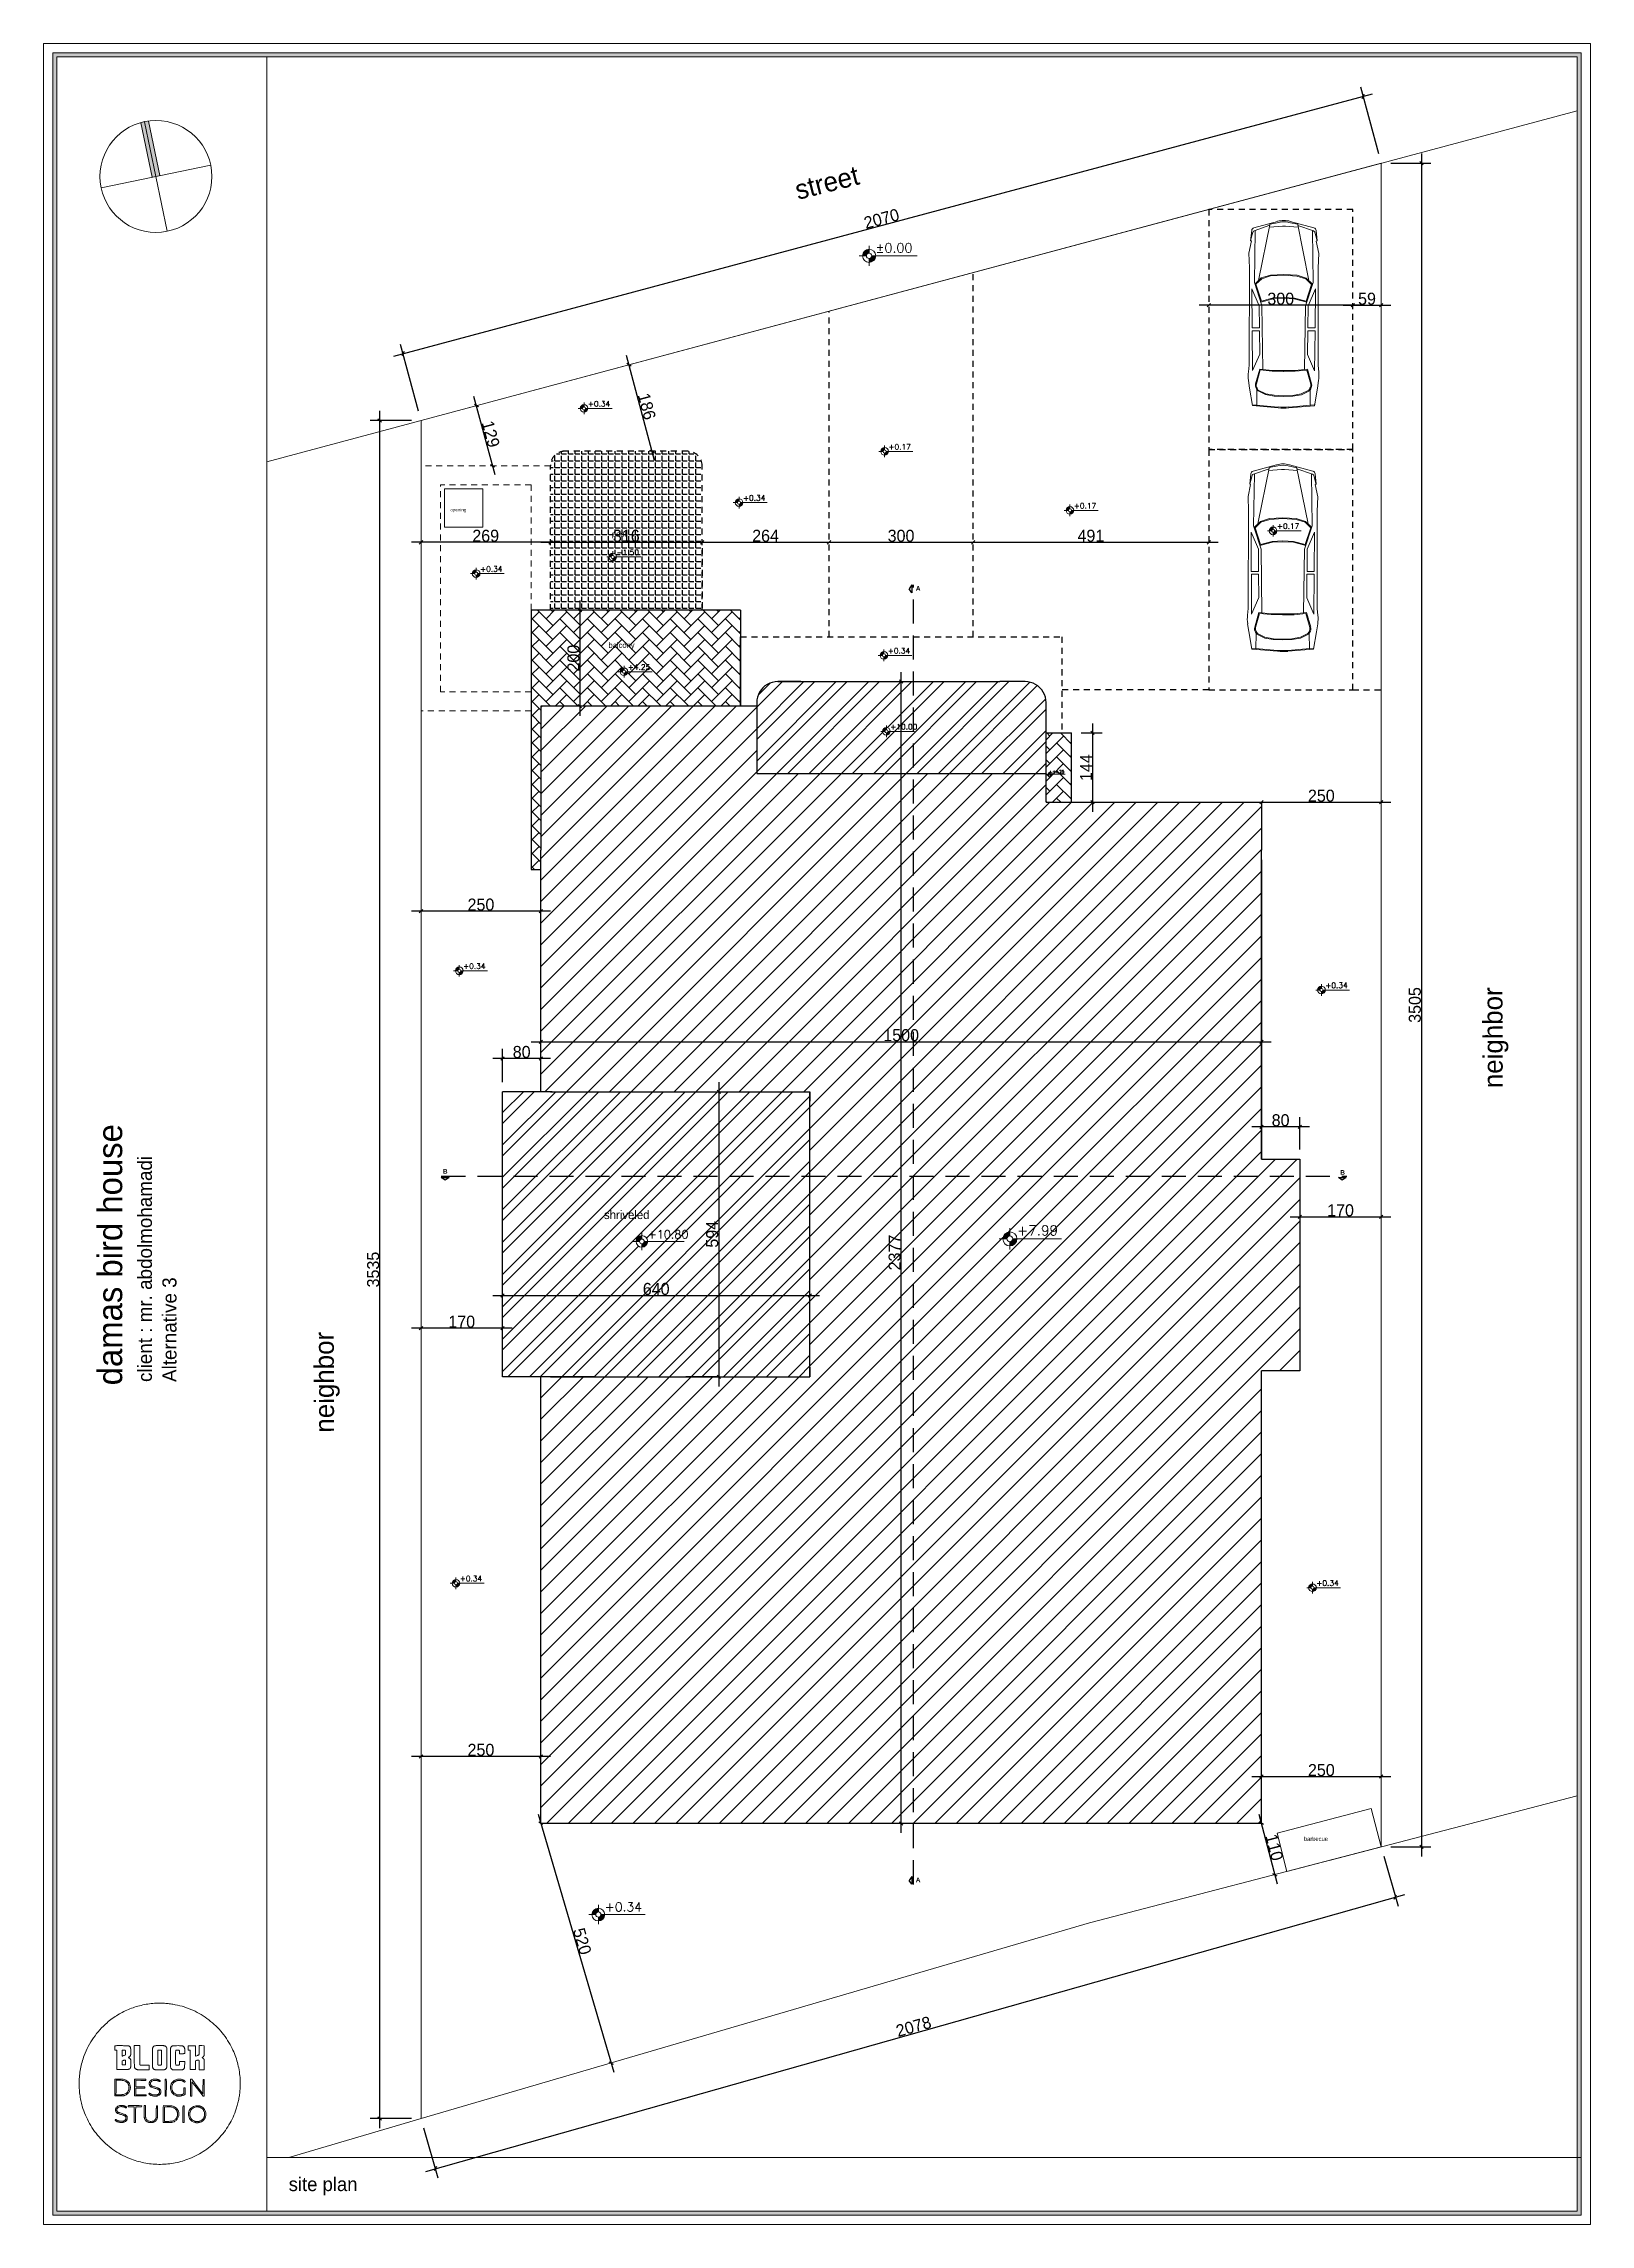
# Model space of a CAD drawing. Header units: metres. Extents: x 294 to 1101, y -498 to -355.
# Drawn here: x 657.96 to 690.16, y -409.02 to -363.62 of the extents above; entities that cross this region are included whole.
import ezdxf

# ---------------------------------------------------------------- set-up
doc = ezdxf.new("R2010")
doc.units = ezdxf.units.M
for name, pattern in [('DASHDOT2', [0.5, 0.25, -0.125, 0, -0.125]), ('DASHED', [0.75, 0.5, -0.25]), ('HIDDEN2', [0.1875, 0.125, -0.0625])]:
    doc.linetypes.add(name, pattern=pattern)
for name, color, linetype, lineweight in [('19-JARDINERIA', 80, 'Continuous', 0), ('2', 2, 'Continuous', 13), ('D', 2, 'Continuous', 13), ('fur', 251, 'Continuous', 9), ('land', 96, 'Continuous', 15), ('roof', 16, 'DASHDOT2', 18), ('wall', 7, 'Continuous', 25)]:
    doc.layers.add(name, color=color, linetype=linetype, lineweight=lineweight)
for name, color, linetype in [('dim', 156, 'Continuous'), ('hatch', 26, 'Continuous'), ('pool', 160, 'Continuous'), ('ramp', 46, 'Continuous'), ('stair', 142, 'Continuous'), ('text', 3, 'Continuous')]:
    doc.layers.add(name, color=color, linetype=linetype)
doc.styles.add('alalala', font='bgothm.ttf', dxfattribs={"height": 0.2})
doc.styles.add('ROMAND', font='romand.shx', dxfattribs={"height": 0.2})
doc.dimstyles.new('DIMA', dxfattribs={"dimtxt": 0.25, "dimasz": 0.07, "dimexe": 0.2, "dimexo": 0.2, "dimgap": 0.01, "dimtad": 1, "dimdec": 0, "dimlfac": 100, "dimrnd": 1, "dimzin": 0, "dimdsep": 46, "dimtxsty": 'Standard', "dimblk1": 'OBLIQUE', "dimblk2": 'OBLIQUE', "dimsah": 1, "dimcen": 0.09, "dimdle": 0.2, "dimclrd": 1, "dimclre": 1, "dimclrt": 2, "dimadec": 0, "dimazin": 0, "dimtfac": 1, "dimtdec": 0, "dimtofl": 0, "dimtmove": 2, "dimatfit": 3, "dimldrblk": 'OBLIQUE', "dimfxl": 1, "dimtolj": 1, "dimtzin": 0, "dimarcsym": 0})

msp = doc.modelspace()

# ---------------------------------------------------------------- texts
at = {"layer": '19-JARDINERIA', "color": 251, "style": 'alalala'}
for s, height, p in [('damas bird house', 0.51146, (659.594, -391.549)), ('client : mr. abdolmohamadi', 0.29316, (660.213, -391.48)), ('Alternative 3', 0.29316, (660.725, -391.48))]:
    msp.add_text(s, height=height, rotation=90, dxfattribs=at).set_placement(p)
msp.add_text('site plan', height=0.2877, dxfattribs=at).set_placement((663.061, -408.324))
at = {"layer": 'D', "style": 'ROMAND'}
for s, height, p in [('%%P0.00', 0.1939, (675.283, -367.967)), ('+0.34', 0.1131, (669.291, -371.173)), ('+0.17', 0.1131, (675.549, -372.069)), ('+0.34', 0.1131, (672.52, -373.133)), ('+0.17', 0.1131, (679.408, -373.296)), ('+0.17', 0.1131, (683.638, -373.721)), ('+0.34', 0.1131, (667.045, -374.612)), ('-1.50', 0.1131, (669.889, -374.266)), ('+0.34', 0.1131, (675.535, -376.314)), ('+4.25', 0.1131, (670.123, -376.654)), ('+4.25', 0.1131, (670.123, -376.654)), ('+10.00', 0.1131, (675.587, -377.896)), ('+4.25', 0.06, (678.963, -378.803)), ('+4.25', 0.06, (678.963, -378.803)), ('+0.34', 0.1131, (666.693, -382.88)), ('+0.34', 0.1131, (684.645, -383.28)), ('+10.80', 0.1705, (670.536, -388.493)), ('+7.99', 0.2082, (678.225, -388.428)), ('+0.34', 0.1131, (666.623, -395.629)), ('+0.34', 0.1131, (684.458, -395.723)), ('+0.34', 0.1881, (669.642, -402.501))]:
    msp.add_text(s, height=height, dxfattribs=at).set_placement(p)
at = {"layer": 'text', "style": 'alalala'}
for s, rotation, p in [('street ', 14.2118, (673.664, -366.872)), ('neighbor ', 90.1671, (688.339, -385.363)), ('neighbor ', 90.1671, (664.006, -392.534))]:
    msp.add_text(s, height=0.4032, rotation=rotation, dxfattribs=at).set_placement(p)
for s, height, p in [('opening', 0.0672, (666.429, -373.358)), ('pool', 0.1143, (669.791, -373.884)), ('balcony', 0.1143, (669.719, -376.198)), ('shriveled ', 0.1773, (669.626, -388.088)), ('barbecue ', 0.0868, (684.2, -401.035))]:
    msp.add_text(s, height=height, dxfattribs=at).set_placement(p)
at = {"layer": 'text', "linetype": 'DASHED', "char_height": 0.09684, "width": 0.27008, "attachment_point": 1}
for s, insert in [('{\\fArial|b1|i0|c0|p34;A}', (676.118, -374.91)), ('{\\fArial|b1|i0|c0|p34;A}', (676.118, -374.911)), ('{\\fArial|b1|i0|c0|p34;B}', (666.27, -387.047)), ('{\\fArial|b1|i0|c0|p34;B}', (684.957, -387.07)), ('{\\fArial|b1|i0|c0|p34;A}', (676.118, -401.797)), ('{\\fArial|b1|i0|c0|p34;A}', (676.118, -401.797))]:
    msp.add_mtext(s, dxfattribs=dict(at, insert=insert))

# ---------------------------------------------------------------- blocks, each defined once
blk = doc.blocks.new('A$C6C9229B2')
at = {"layer": 'dim'}
h = blk.add_hatch(color=256, dxfattribs=at)
h.paths.add_polyline_path([(0.294, 0.376), (0.294, 0.492, 0.414214), (0.098, 0.296), (0.214, 0.296, -0.414214)])
h.paths.add_polyline_path([(0.49, 0.296), (0.373, 0.296, -0.414214), (0.294, 0.217), (0.294, 0.1, 0.414214)])
at = {"layer": '2'}
for p, q in [((0, 0.296), (0.214, 0.296)), ((0.294, 0.592), (0.294, 0.376)), ((0.294, 0.217), (0.294, 0)), ((0.373, 0.296), (1.727, 0.296))]:
    blk.add_line(p, q, dxfattribs=at)
for radius in [0.196, 0.0796]:
    blk.add_circle((0.294, 0.296), radius, dxfattribs=at)
blk = doc.blocks.new('_OBLIQUE')
at = {"color": 0, "linetype": 'ByBlock'}
blk.add_line((-0.5, -0.5), (0.5, 0.5), dxfattribs=at)
blk = doc.blocks.new('*D309')
at = {"layer": 'DEFPOINTS', "color": 0, "transparency": 16777216}
for p in [(685.437, -364.715), (685.81, -366.108), (665.816, -371.466)]:
    blk.add_point(p, dxfattribs=at)
at = {"layer": 'wall', "color": 1, "lineweight": -2, "transparency": 16777216}
for p, q in [((685.759, -365.915), (685.385, -364.522)), ((665.249, -370.125), (685.63, -364.663)), ((665.764, -371.272), (665.391, -369.88))]:
    blk.add_line(p, q, dxfattribs=at)
at = {"layer": 'wall', "color": 1, "lineweight": -2, "transparency": 16777216, "xscale": 0.07, "yscale": 0.07, "zscale": 0.07}
for p, rotation in [((685.437, -364.715), 15.00000000000006), ((665.443, -370.073), 195.0000000000001)]:
    blk.add_blockref('_OBLIQUE', p, dxfattribs=dict(at, rotation=rotation))
at = {"layer": 'wall', "color": 2, "transparency": 16777216, "insert": (675.405, -367.264), "char_height": 0.25, "attachment_point": 5, "rotation": 15}
blk.add_mtext('\\A1;2070', dxfattribs=at)
blk = doc.blocks.new('*D310')
at = {"layer": 'DEFPOINTS', "color": 0, "transparency": 16777216}
for p in [(685.81, -366.108), (685.81, -401.157), (686.645, -401.157)]:
    blk.add_point(p, dxfattribs=at)
at = {"layer": 'wall', "color": 1, "lineweight": -2, "transparency": 16777216}
for p, q in [((686.645, -365.908), (686.645, -401.357)), ((686.01, -366.108), (686.845, -366.108)), ((686.01, -401.157), (686.845, -401.157))]:
    blk.add_line(p, q, dxfattribs=at)
at = {"layer": 'wall', "color": 1, "lineweight": -2, "transparency": 16777216, "xscale": 0.07, "yscale": 0.07, "zscale": 0.07}
for p, rotation in [((686.645, -366.108), 90), ((686.645, -401.157), 270)]:
    blk.add_blockref('_OBLIQUE', p, dxfattribs=dict(at, rotation=rotation))
at = {"layer": 'wall', "color": 2, "transparency": 16777216, "insert": (686.51, -383.632), "char_height": 0.25, "attachment_point": 5, "rotation": 90}
blk.add_mtext('\\A1;3505', dxfattribs=at)
blk = doc.blocks.new('*D311')
at = {"layer": 'DEFPOINTS', "color": 0, "transparency": 16777216}
for p in [(665.816, -371.466), (664.955, -406.815), (665.816, -406.815)]:
    blk.add_point(p, dxfattribs=at)
at = {"layer": 'wall', "color": 1, "lineweight": -2, "transparency": 16777216}
for p, q in [((664.955, -371.266), (664.955, -407.015)), ((665.616, -371.466), (664.755, -371.466)), ((665.616, -406.815), (664.755, -406.815))]:
    blk.add_line(p, q, dxfattribs=at)
at = {"layer": 'wall', "color": 1, "lineweight": -2, "transparency": 16777216, "xscale": 0.07, "yscale": 0.07, "zscale": 0.07}
for p, rotation in [((664.955, -371.466), 90), ((664.955, -406.815), 270)]:
    blk.add_blockref('_OBLIQUE', p, dxfattribs=dict(at, rotation=rotation))
at = {"layer": 'wall', "color": 2, "transparency": 16777216, "insert": (664.82, -389.14), "char_height": 0.25, "attachment_point": 5, "rotation": 90}
blk.add_mtext('\\A1;3535', dxfattribs=at)
blk = doc.blocks.new('*D312')
at = {"layer": 'DEFPOINTS', "color": 0, "transparency": 16777216}
for p in [(685.81, -401.157), (686.106, -402.2), (665.816, -406.815)]:
    blk.add_point(p, dxfattribs=at)
at = {"layer": 'wall', "color": 1, "lineweight": -2, "transparency": 16777216}
for p, q in [((685.865, -401.349), (686.16, -402.392)), ((665.919, -407.913), (686.298, -402.146)), ((665.87, -407.007), (666.165, -408.051))]:
    blk.add_line(p, q, dxfattribs=at)
at = {"layer": 'wall', "color": 1, "lineweight": -2, "transparency": 16777216, "xscale": 0.07, "yscale": 0.07, "zscale": 0.07}
for p, rotation in [((686.106, -402.2), 15.80130316812796), ((666.111, -407.858), 195.801303168128)]:
    blk.add_blockref('_OBLIQUE', p, dxfattribs=dict(at, rotation=rotation))
at = {"layer": 'wall', "color": 2, "transparency": 16777216, "insert": (676.072, -404.899), "char_height": 0.25, "attachment_point": 5, "rotation": 15.8013}
blk.add_mtext('\\A1;2078', dxfattribs=at)
blk = doc.blocks.new('sdfdfssd')
at = {"layer": 'fur'}
for p, q in [((318.524, -272.841), (319.015, -272.707)), ((318.858, -272.789), (318.532, -272.902)), ((318.865, -272.745), (318.622, -273.938)), ((319.117, -272.809), (318.849, -272.825)), ((318.861, -272.767), (319.043, -272.728)), ((319.179, -272.809), (319.447, -272.827)), ((319.435, -272.768), (319.253, -272.729)), ((319.772, -272.841), (319.28, -272.707)), ((319.431, -272.747), (319.669, -273.94)), ((319.438, -272.79), (319.764, -272.905)), ((318.42, -273.371), (318.473, -273.116)), ((318.455, -273.112), (318.478, -272.895)), ((318.473, -273.116), (318.455, -273.112)), ((318.505, -272.93), (318.456, -273.108)), ((318.553, -272.895), (318.533, -273.979)), ((319.743, -272.897), (319.758, -273.982)), ((319.79, -272.933), (319.84, -273.115)), ((319.841, -273.114), (319.818, -272.895)), ((319.821, -273.119), (319.841, -273.114)), ((319.874, -273.374), (319.821, -273.119)), ((318.432, -273.672), (318.42, -273.371)), ((318.422, -275.703), (318.432, -273.672)), ((319.861, -273.675), (319.874, -273.374)), ((319.862, -275.706), (319.861, -273.675)), ((318.483, -274.112), (318.636, -274.464)), ((318.488, -274.926), (318.483, -274.112)), ((318.533, -273.979), (318.691, -274.462)), ((318.676, -273.886), (318.545, -274.012)), ((318.686, -273.902), (318.565, -274.018)), ((318.565, -274.018), (318.679, -274.366)), ((318.869, -273.826), (318.676, -273.886)), ((318.872, -273.844), (318.686, -273.902)), ((319.146, -273.811), (318.869, -273.826)), ((319.146, -273.829), (318.872, -273.844)), ((319.146, -273.811), (319.423, -273.827)), ((319.146, -273.829), (319.42, -273.845)), ((319.42, -273.845), (319.606, -273.904)), ((319.423, -273.827), (319.615, -273.888)), ((319.758, -273.982), (319.598, -274.464)), ((319.606, -273.904), (319.726, -274.02)), ((319.726, -274.02), (319.611, -274.368)), ((319.615, -273.888), (319.746, -274.014)), ((319.807, -274.114), (319.653, -274.466)), ((319.799, -274.926), (319.807, -274.114)), ((318.636, -274.464), (318.639, -274.926)), ((318.926, -274.32), (318.667, -274.387)), ((318.924, -274.302), (318.679, -274.366)), ((318.691, -274.462), (318.707, -275.788)), ((319.145, -274.293), (318.924, -274.302)), ((319.145, -274.311), (318.926, -274.32)), ((319.145, -274.293), (319.366, -274.303)), ((319.145, -274.311), (319.363, -274.321)), ((319.363, -274.321), (319.623, -274.389)), ((319.366, -274.303), (319.611, -274.368)), ((319.598, -274.464), (319.576, -275.79)), ((319.653, -274.466), (319.648, -274.926)), ((318.488, -274.926), (318.639, -274.926)), ((318.494, -275.815), (318.489, -274.983)), ((318.489, -274.983), (318.64, -274.983)), ((318.64, -274.983), (318.644, -275.474)), ((319.647, -274.983), (319.641, -275.476)), ((319.647, -274.983), (319.798, -274.983)), ((319.648, -274.926), (319.799, -274.926)), ((319.789, -275.818), (319.798, -274.983)), ((318.644, -275.474), (318.494, -275.815)), ((319.641, -275.476), (319.789, -275.818)), ((318.408, -275.838), (318.422, -275.703)), ((318.434, -276.179), (318.412, -276.018)), ((318.644, -275.781), (318.558, -276.087)), ((318.657, -275.801), (318.576, -276.092)), ((318.903, -275.81), (318.644, -275.781)), ((318.901, -275.828), (318.657, -275.801)), ((319.15, -275.814), (318.903, -275.81)), ((319.149, -275.832), (318.903, -275.828)), ((319.134, -275.814), (319.38, -275.811)), ((319.134, -275.832), (319.38, -275.829)), ((319.38, -275.811), (319.639, -275.783)), ((319.382, -275.829), (319.626, -275.803)), ((319.626, -275.803), (319.706, -276.095)), ((319.639, -275.783), (319.724, -276.09)), ((319.848, -276.182), (319.871, -276.021)), ((319.875, -275.841), (319.862, -275.706)), ((318.496, -276.544), (318.434, -276.179)), ((318.575, -276.191), (318.603, -276.232)), ((318.586, -276.224), (318.583, -276.529)), ((318.586, -276.224), (318.767, -276.315)), ((318.59, -276.181), (318.615, -276.219)), ((318.615, -276.219), (318.773, -276.297)), ((318.767, -276.315), (318.944, -276.346)), ((318.773, -276.297), (318.948, -276.328)), ((318.944, -276.346), (319.141, -276.354)), ((318.945, -276.328), (319.141, -276.336)), ((319.336, -276.329), (319.14, -276.336)), ((319.337, -276.347), (319.141, -276.354)), ((319.509, -276.299), (319.334, -276.329)), ((319.514, -276.316), (319.337, -276.347)), ((319.667, -276.221), (319.509, -276.299)), ((319.696, -276.227), (319.514, -276.316)), ((319.692, -276.183), (319.667, -276.221)), ((319.707, -276.193), (319.679, -276.235)), ((319.696, -276.227), (319.697, -276.531)), ((319.783, -276.546), (319.848, -276.182)), ((319.032, -276.591), (318.496, -276.544)), ((319.032, -276.572), (318.497, -276.524)), ((319.248, -276.572), (319.782, -276.527)), ((319.248, -276.591), (319.783, -276.546))]:
    blk.add_line(p, q, dxfattribs=at)
for centre, radius, start, end in [((318.54, -272.901), 0.0627, 105.2195, 174.0708), ((319.147, -273.191), 0.502, 74.5425, 105.2195), ((319.147, -273.219), 0.502, 77.7862, 101.9758), ((319.147, -273.31), 0.502, 86.3545, 93.4075), ((319.756, -272.901), 0.0627, 5.9292, 74.7805), ((318.546, -272.942), 0.0418, 109.0916, 164.3948), ((319.75, -272.944), 0.0418, 15.3672, 70.6704), ((319.157, -275.913), 0.752, 174.2553, 187.9526), ((319.126, -275.913), 0.752, 351.8094, 5.5067), ((318.679, -276.121), 0.125, 164.3504, 213.6169), ((318.679, -276.121), 0.107, 164.3504, 213.6169), ((319.603, -276.123), 0.107, 326.1451, 15.4116), ((319.603, -276.123), 0.125, 326.1451, 15.4116), ((319.142, -275.322), 1.254, 264.9402, 274.8218), ((319.142, -275.342), 1.254, 264.9402, 274.8218)]:
    blk.add_arc(centre, radius, start, end, dxfattribs=at)
blk = doc.blocks.new('*D381')
at = {"layer": 'DEFPOINTS', "color": 0, "transparency": 16777216}
for p in [(683.314, -400.669), (683.591, -401.734), (683.591, -401.734)]:
    blk.add_point(p, dxfattribs=at)
at = {"layer": 'wall', "color": 1, "lineweight": -2, "transparency": 16777216}
blk.add_line((683.263, -400.475), (683.641, -401.928), dxfattribs=at)
at = {"layer": 'wall', "color": 1, "lineweight": -2, "transparency": 16777216, "xscale": 0.07, "yscale": 0.07, "zscale": 0.07}
for p, rotation in [((683.314, -400.669), 104.583848735787), ((683.591, -401.734), 284.5838487357871)]:
    blk.add_blockref('_OBLIQUE', p, dxfattribs=dict(at, rotation=rotation))
at = {"layer": 'wall', "color": 2, "transparency": 16777216, "insert": (683.583, -401.167), "char_height": 0.25, "attachment_point": 5, "rotation": 284.5838}
blk.add_mtext('\\A1;110', dxfattribs=at)
blk = doc.blocks.new('*D382')
at = {"layer": 'DEFPOINTS', "color": 0, "transparency": 16777216}
for p in [(683.314, -399.695), (685.81, -399.695), (685.81, -399.695)]:
    blk.add_point(p, dxfattribs=at)
at = {"layer": 'wall', "color": 1, "lineweight": -2, "transparency": 16777216}
blk.add_line((683.114, -399.695), (686.01, -399.695), dxfattribs=at)
at = {"layer": 'wall', "color": 1, "lineweight": -2, "transparency": 16777216, "xscale": 0.07, "yscale": 0.07, "zscale": 0.07, "rotation": 180}
blk.add_blockref('_OBLIQUE', (683.314, -399.695), dxfattribs=at)
at = {"layer": 'wall', "color": 1, "lineweight": -2, "transparency": 16777216, "xscale": 0.07, "yscale": 0.07, "zscale": 0.07}
blk.add_blockref('_OBLIQUE', (685.81, -399.695), dxfattribs=at)
at = {"layer": 'wall', "color": 2, "transparency": 16777216, "insert": (684.562, -399.56), "char_height": 0.25, "attachment_point": 5}
blk.add_mtext('\\A1;250', dxfattribs=at)
blk = doc.blocks.new('*D383')
at = {"layer": 'DEFPOINTS', "color": 0, "transparency": 16777216}
for p in [(668.312, -400.669), (669.773, -405.656), (669.773, -405.656)]:
    blk.add_point(p, dxfattribs=at)
at = {"layer": 'wall', "color": 1, "lineweight": -2, "transparency": 16777216}
blk.add_line((668.256, -400.477), (669.829, -405.848), dxfattribs=at)
at = {"layer": 'wall', "color": 1, "lineweight": -2, "transparency": 16777216, "xscale": 0.07, "yscale": 0.07, "zscale": 0.07}
for p, rotation in [((668.312, -400.669), 106.327839696789), ((669.773, -405.656), 286.3278396967889)]:
    blk.add_blockref('_OBLIQUE', p, dxfattribs=dict(at, rotation=rotation))
at = {"layer": 'wall', "color": 2, "transparency": 16777216, "insert": (669.172, -403.124), "char_height": 0.25, "attachment_point": 5, "rotation": 286.3278}
blk.add_mtext('\\A1;520', dxfattribs=at)
blk = doc.blocks.new('*D384')
at = {"layer": 'DEFPOINTS', "color": 0, "transparency": 16777216}
for p in [(665.816, -399.274), (665.816, -399.274), (668.312, -399.274)]:
    blk.add_point(p, dxfattribs=at)
at = {"layer": 'wall', "color": 1, "lineweight": -2, "transparency": 16777216}
blk.add_line((668.512, -399.274), (665.616, -399.274), dxfattribs=at)
at = {"layer": 'wall', "color": 1, "lineweight": -2, "transparency": 16777216, "xscale": 0.07, "yscale": 0.07, "zscale": 0.07, "rotation": 180}
blk.add_blockref('_OBLIQUE', (665.816, -399.274), dxfattribs=at)
at = {"layer": 'wall', "color": 1, "lineweight": -2, "transparency": 16777216, "xscale": 0.07, "yscale": 0.07, "zscale": 0.07}
blk.add_blockref('_OBLIQUE', (668.312, -399.274), dxfattribs=at)
at = {"layer": 'wall', "color": 2, "transparency": 16777216, "insert": (667.064, -399.139), "char_height": 0.25, "attachment_point": 5}
blk.add_mtext('\\A1;250', dxfattribs=at)
blk = doc.blocks.new('*D385')
at = {"layer": 'DEFPOINTS', "color": 0, "transparency": 16777216}
for p in [(665.816, -390.361), (665.816, -390.361), (667.512, -390.361)]:
    blk.add_point(p, dxfattribs=at)
at = {"layer": 'wall', "color": 1, "lineweight": -2, "transparency": 16777216}
blk.add_line((667.712, -390.361), (665.616, -390.361), dxfattribs=at)
at = {"layer": 'wall', "color": 1, "lineweight": -2, "transparency": 16777216, "xscale": 0.07, "yscale": 0.07, "zscale": 0.07, "rotation": 180}
blk.add_blockref('_OBLIQUE', (665.816, -390.361), dxfattribs=at)
at = {"layer": 'wall', "color": 1, "lineweight": -2, "transparency": 16777216, "xscale": 0.07, "yscale": 0.07, "zscale": 0.07}
blk.add_blockref('_OBLIQUE', (667.512, -390.361), dxfattribs=at)
at = {"layer": 'wall', "color": 2, "transparency": 16777216, "insert": (666.664, -390.226), "char_height": 0.25, "attachment_point": 5}
blk.add_mtext('\\A1;170', dxfattribs=at)
blk = doc.blocks.new('*D386')
at = {"layer": 'DEFPOINTS', "color": 0, "transparency": 16777216}
for p in [(684.114, -388.042), (685.81, -388.042), (685.81, -388.042)]:
    blk.add_point(p, dxfattribs=at)
at = {"layer": 'wall', "color": 1, "lineweight": -2, "transparency": 16777216}
blk.add_line((683.914, -388.042), (686.01, -388.042), dxfattribs=at)
at = {"layer": 'wall', "color": 1, "lineweight": -2, "transparency": 16777216, "xscale": 0.07, "yscale": 0.07, "zscale": 0.07, "rotation": 180}
blk.add_blockref('_OBLIQUE', (684.114, -388.042), dxfattribs=at)
at = {"layer": 'wall', "color": 1, "lineweight": -2, "transparency": 16777216, "xscale": 0.07, "yscale": 0.07, "zscale": 0.07}
blk.add_blockref('_OBLIQUE', (685.81, -388.042), dxfattribs=at)
at = {"layer": 'wall', "color": 2, "transparency": 16777216, "insert": (684.962, -387.907), "char_height": 0.25, "attachment_point": 5}
blk.add_mtext('\\A1;170', dxfattribs=at)
blk = doc.blocks.new('*D387')
at = {"layer": 'DEFPOINTS', "color": 0, "transparency": 16777216}
for p in [(683.314, -379.411), (685.81, -379.411), (685.81, -379.411)]:
    blk.add_point(p, dxfattribs=at)
at = {"layer": 'wall', "color": 1, "lineweight": -2, "transparency": 16777216}
blk.add_line((683.114, -379.411), (686.01, -379.411), dxfattribs=at)
at = {"layer": 'wall', "color": 1, "lineweight": -2, "transparency": 16777216, "xscale": 0.07, "yscale": 0.07, "zscale": 0.07, "rotation": 180}
blk.add_blockref('_OBLIQUE', (683.314, -379.411), dxfattribs=at)
at = {"layer": 'wall', "color": 1, "lineweight": -2, "transparency": 16777216, "xscale": 0.07, "yscale": 0.07, "zscale": 0.07}
blk.add_blockref('_OBLIQUE', (685.81, -379.411), dxfattribs=at)
at = {"layer": 'wall', "color": 2, "transparency": 16777216, "insert": (684.562, -379.276), "char_height": 0.25, "attachment_point": 5}
blk.add_mtext('\\A1;250', dxfattribs=at)
blk = doc.blocks.new('*D388')
at = {"layer": 'DEFPOINTS', "color": 0, "transparency": 16777216}
for p in [(665.816, -381.678), (665.816, -381.678), (668.312, -381.678)]:
    blk.add_point(p, dxfattribs=at)
at = {"layer": 'wall', "color": 1, "lineweight": -2, "transparency": 16777216}
blk.add_line((668.512, -381.678), (665.616, -381.678), dxfattribs=at)
at = {"layer": 'wall', "color": 1, "lineweight": -2, "transparency": 16777216, "xscale": 0.07, "yscale": 0.07, "zscale": 0.07, "rotation": 180}
blk.add_blockref('_OBLIQUE', (665.816, -381.678), dxfattribs=at)
at = {"layer": 'wall', "color": 1, "lineweight": -2, "transparency": 16777216, "xscale": 0.07, "yscale": 0.07, "zscale": 0.07}
blk.add_blockref('_OBLIQUE', (668.312, -381.678), dxfattribs=at)
at = {"layer": 'wall', "color": 2, "transparency": 16777216, "insert": (667.064, -381.543), "char_height": 0.25, "attachment_point": 5}
blk.add_mtext('\\A1;250', dxfattribs=at)
blk = doc.blocks.new('*D389')
at = {"layer": 'DEFPOINTS', "color": 0, "transparency": 16777216}
for p in [(670.147, -370.305), (670.147, -370.305), (670.629, -372.105)]:
    blk.add_point(p, dxfattribs=at)
at = {"layer": 'wall', "color": 1, "lineweight": -2, "transparency": 16777216}
blk.add_line((670.681, -372.298), (670.095, -370.112), dxfattribs=at)
at = {"layer": 'wall', "color": 1, "lineweight": -2, "transparency": 16777216, "xscale": 0.07, "yscale": 0.07, "zscale": 0.07}
for p, rotation in [((670.147, -370.305), 105.0000000000011), ((670.629, -372.105), 285.0000000000011)]:
    blk.add_blockref('_OBLIQUE', p, dxfattribs=dict(at, rotation=rotation))
at = {"layer": 'wall', "color": 2, "transparency": 16777216, "insert": (670.518, -371.17), "char_height": 0.25, "attachment_point": 5, "rotation": 285}
blk.add_mtext('\\A1;186', dxfattribs=at)
blk = doc.blocks.new('*D390')
at = {"layer": 'DEFPOINTS', "color": 0, "transparency": 16777216}
for p in [(666.97, -371.156), (666.97, -371.156), (667.305, -372.405)]:
    blk.add_point(p, dxfattribs=at)
at = {"layer": 'wall', "color": 1, "lineweight": -2, "transparency": 16777216}
blk.add_line((667.357, -372.598), (666.918, -370.963), dxfattribs=at)
at = {"layer": 'wall', "color": 1, "lineweight": -2, "transparency": 16777216, "xscale": 0.07, "yscale": 0.07, "zscale": 0.07}
for p, rotation in [((666.97, -371.156), 105.0000000000032), ((667.305, -372.405), 285.0000000000032)]:
    blk.add_blockref('_OBLIQUE', p, dxfattribs=dict(at, rotation=rotation))
at = {"layer": 'wall', "color": 2, "transparency": 16777216, "insert": (667.268, -371.746), "char_height": 0.25, "attachment_point": 5, "rotation": 285}
blk.add_mtext('\\A1;129', dxfattribs=at)
blk = doc.blocks.new('*D391')
at = {"layer": 'DEFPOINTS', "color": 0, "transparency": 16777216}
for p in [(685.217, -369.065), (685.81, -369.065), (685.81, -369.065)]:
    blk.add_point(p, dxfattribs=at)
at = {"layer": 'wall', "color": 1, "lineweight": -2, "transparency": 16777216}
blk.add_line((685.017, -369.065), (686.01, -369.065), dxfattribs=at)
at = {"layer": 'wall', "color": 1, "lineweight": -2, "transparency": 16777216, "xscale": 0.07, "yscale": 0.07, "zscale": 0.07, "rotation": 180}
blk.add_blockref('_OBLIQUE', (685.217, -369.065), dxfattribs=at)
at = {"layer": 'wall', "color": 1, "lineweight": -2, "transparency": 16777216, "xscale": 0.07, "yscale": 0.07, "zscale": 0.07}
blk.add_blockref('_OBLIQUE', (685.81, -369.065), dxfattribs=at)
at = {"layer": 'wall', "color": 2, "transparency": 16777216, "insert": (685.513, -368.93), "char_height": 0.25, "attachment_point": 5}
blk.add_mtext('\\A1;59', dxfattribs=at)
blk = doc.blocks.new('*D392')
at = {"layer": 'DEFPOINTS', "color": 0, "transparency": 16777216}
for p in [(682.217, -369.065), (682.217, -369.065), (685.217, -369.065)]:
    blk.add_point(p, dxfattribs=at)
at = {"layer": 'wall', "color": 1, "lineweight": -2, "transparency": 16777216}
blk.add_line((685.417, -369.065), (682.017, -369.065), dxfattribs=at)
at = {"layer": 'wall', "color": 1, "lineweight": -2, "transparency": 16777216, "xscale": 0.07, "yscale": 0.07, "zscale": 0.07, "rotation": 180}
blk.add_blockref('_OBLIQUE', (682.217, -369.065), dxfattribs=at)
at = {"layer": 'wall', "color": 1, "lineweight": -2, "transparency": 16777216, "xscale": 0.07, "yscale": 0.07, "zscale": 0.07}
blk.add_blockref('_OBLIQUE', (685.217, -369.065), dxfattribs=at)
at = {"layer": 'wall', "color": 2, "transparency": 16777216, "insert": (683.717, -368.93), "char_height": 0.25, "attachment_point": 5}
blk.add_mtext('\\A1;300', dxfattribs=at)
blk = doc.blocks.new('*D393')
at = {"layer": 'DEFPOINTS', "color": 0, "transparency": 16777216}
for p in [(675.813, -376.9), (675.813, -376.9), (675.813, -400.669)]:
    blk.add_point(p, dxfattribs=at)
at = {"layer": 'wall', "color": 1, "lineweight": -2, "transparency": 16777216}
blk.add_line((675.813, -400.869), (675.813, -376.7), dxfattribs=at)
at = {"layer": 'wall', "color": 1, "lineweight": -2, "transparency": 16777216, "xscale": 0.07, "yscale": 0.07, "zscale": 0.07}
for p, rotation in [((675.813, -376.9), 90), ((675.813, -400.669), 270)]:
    blk.add_blockref('_OBLIQUE', p, dxfattribs=dict(at, rotation=rotation))
at = {"layer": 'wall', "color": 2, "transparency": 16777216, "insert": (675.678, -388.784), "char_height": 0.25, "attachment_point": 5, "rotation": 90}
blk.add_mtext('\\A1;2377', dxfattribs=at)
blk = doc.blocks.new('*D394')
at = {"layer": 'DEFPOINTS', "color": 0, "transparency": 16777216}
for p in [(668.312, -384.396), (683.314, -384.396), (683.314, -384.396)]:
    blk.add_point(p, dxfattribs=at)
at = {"layer": 'wall', "color": 1, "lineweight": -2, "transparency": 16777216}
blk.add_line((668.112, -384.396), (683.514, -384.396), dxfattribs=at)
at = {"layer": 'wall', "color": 1, "lineweight": -2, "transparency": 16777216, "xscale": 0.07, "yscale": 0.07, "zscale": 0.07, "rotation": 180}
blk.add_blockref('_OBLIQUE', (668.312, -384.396), dxfattribs=at)
at = {"layer": 'wall', "color": 1, "lineweight": -2, "transparency": 16777216, "xscale": 0.07, "yscale": 0.07, "zscale": 0.07}
blk.add_blockref('_OBLIQUE', (683.314, -384.396), dxfattribs=at)
at = {"layer": 'wall', "color": 2, "transparency": 16777216, "insert": (675.813, -384.261), "char_height": 0.25, "attachment_point": 5}
blk.add_mtext('\\A1;1500', dxfattribs=at)
blk = doc.blocks.new('*D395')
at = {"layer": 'DEFPOINTS', "color": 0, "transparency": 16777216}
for p in [(669.125, -375.411), (669.125, -377.411), (669.125, -377.411)]:
    blk.add_point(p, dxfattribs=at)
at = {"layer": 'wall', "color": 1, "lineweight": -2, "transparency": 16777216}
blk.add_line((669.125, -375.211), (669.125, -377.611), dxfattribs=at)
at = {"layer": 'wall', "color": 1, "lineweight": -2, "transparency": 16777216, "xscale": 0.07, "yscale": 0.07, "zscale": 0.07}
for p, rotation in [((669.125, -375.411), 90), ((669.125, -377.411), 270)]:
    blk.add_blockref('_OBLIQUE', p, dxfattribs=dict(at, rotation=rotation))
at = {"layer": 'wall', "color": 2, "transparency": 16777216, "insert": (668.99, -376.411), "char_height": 0.25, "attachment_point": 5, "rotation": 90}
blk.add_mtext('\\A1;200', dxfattribs=at)
blk = doc.blocks.new('*D396')
at = {"layer": 'DEFPOINTS', "color": 0, "transparency": 16777216}
for p in [(665.816, -374), (665.816, -374), (668.51, -374)]:
    blk.add_point(p, dxfattribs=at)
at = {"layer": 'wall', "color": 1, "lineweight": -2, "transparency": 16777216}
blk.add_line((668.71, -374), (665.616, -374), dxfattribs=at)
at = {"layer": 'wall', "color": 1, "lineweight": -2, "transparency": 16777216, "xscale": 0.07, "yscale": 0.07, "zscale": 0.07, "rotation": 180}
blk.add_blockref('_OBLIQUE', (665.816, -374), dxfattribs=at)
at = {"layer": 'wall', "color": 1, "lineweight": -2, "transparency": 16777216, "xscale": 0.07, "yscale": 0.07, "zscale": 0.07}
blk.add_blockref('_OBLIQUE', (668.51, -374), dxfattribs=at)
at = {"layer": 'wall', "color": 2, "transparency": 16777216, "insert": (667.163, -373.865), "char_height": 0.25, "attachment_point": 5}
blk.add_mtext('\\A1;269', dxfattribs=at)
blk = doc.blocks.new('*D397')
at = {"layer": 'DEFPOINTS', "color": 0, "transparency": 16777216}
for p in [(668.51, -374), (671.67, -374), (671.67, -374)]:
    blk.add_point(p, dxfattribs=at)
at = {"layer": 'wall', "color": 1, "lineweight": -2, "transparency": 16777216}
blk.add_line((668.31, -374), (671.87, -374), dxfattribs=at)
at = {"layer": 'wall', "color": 1, "lineweight": -2, "transparency": 16777216, "xscale": 0.07, "yscale": 0.07, "zscale": 0.07, "rotation": 180}
blk.add_blockref('_OBLIQUE', (668.51, -374), dxfattribs=at)
at = {"layer": 'wall', "color": 1, "lineweight": -2, "transparency": 16777216, "xscale": 0.07, "yscale": 0.07, "zscale": 0.07}
blk.add_blockref('_OBLIQUE', (671.67, -374), dxfattribs=at)
at = {"layer": 'wall', "color": 2, "transparency": 16777216, "insert": (670.09, -373.865), "char_height": 0.25, "attachment_point": 5}
blk.add_mtext('\\A1;316', dxfattribs=at)
blk = doc.blocks.new('*D398')
at = {"layer": 'DEFPOINTS', "color": 0, "transparency": 16777216}
for p in [(671.67, -374), (674.311, -374), (674.311, -374)]:
    blk.add_point(p, dxfattribs=at)
at = {"layer": 'wall', "color": 1, "lineweight": -2, "transparency": 16777216}
blk.add_line((671.47, -374), (674.511, -374), dxfattribs=at)
at = {"layer": 'wall', "color": 1, "lineweight": -2, "transparency": 16777216, "xscale": 0.07, "yscale": 0.07, "zscale": 0.07, "rotation": 180}
blk.add_blockref('_OBLIQUE', (671.67, -374), dxfattribs=at)
at = {"layer": 'wall', "color": 1, "lineweight": -2, "transparency": 16777216, "xscale": 0.07, "yscale": 0.07, "zscale": 0.07}
blk.add_blockref('_OBLIQUE', (674.311, -374), dxfattribs=at)
at = {"layer": 'wall', "color": 2, "transparency": 16777216, "insert": (672.99, -373.865), "char_height": 0.25, "attachment_point": 5}
blk.add_mtext('\\A1;264', dxfattribs=at)
blk = doc.blocks.new('*D399')
at = {"layer": 'DEFPOINTS', "color": 0, "transparency": 16777216}
for p in [(674.311, -374), (677.311, -374), (677.311, -374)]:
    blk.add_point(p, dxfattribs=at)
at = {"layer": 'wall', "color": 1, "lineweight": -2, "transparency": 16777216}
blk.add_line((674.111, -374), (677.511, -374), dxfattribs=at)
at = {"layer": 'wall', "color": 1, "lineweight": -2, "transparency": 16777216, "xscale": 0.07, "yscale": 0.07, "zscale": 0.07, "rotation": 180}
blk.add_blockref('_OBLIQUE', (674.311, -374), dxfattribs=at)
at = {"layer": 'wall', "color": 1, "lineweight": -2, "transparency": 16777216, "xscale": 0.07, "yscale": 0.07, "zscale": 0.07}
blk.add_blockref('_OBLIQUE', (677.311, -374), dxfattribs=at)
at = {"layer": 'wall', "color": 2, "transparency": 16777216, "insert": (675.811, -373.865), "char_height": 0.25, "attachment_point": 5}
blk.add_mtext('\\A1;300', dxfattribs=at)
blk = doc.blocks.new('*D400')
at = {"layer": 'DEFPOINTS', "color": 0, "transparency": 16777216}
for p in [(677.311, -374), (682.217, -374), (682.217, -374)]:
    blk.add_point(p, dxfattribs=at)
at = {"layer": 'wall', "color": 1, "lineweight": -2, "transparency": 16777216}
blk.add_line((677.111, -374), (682.417, -374), dxfattribs=at)
at = {"layer": 'wall', "color": 1, "lineweight": -2, "transparency": 16777216, "xscale": 0.07, "yscale": 0.07, "zscale": 0.07, "rotation": 180}
blk.add_blockref('_OBLIQUE', (677.311, -374), dxfattribs=at)
at = {"layer": 'wall', "color": 1, "lineweight": -2, "transparency": 16777216, "xscale": 0.07, "yscale": 0.07, "zscale": 0.07}
blk.add_blockref('_OBLIQUE', (682.217, -374), dxfattribs=at)
at = {"layer": 'wall', "color": 2, "transparency": 16777216, "insert": (679.764, -373.865), "char_height": 0.25, "attachment_point": 5}
blk.add_mtext('\\A1;491', dxfattribs=at)
blk = doc.blocks.new('*D401')
at = {"layer": 'DEFPOINTS', "color": 0, "transparency": 16777216}
for p in [(679.362, -377.969), (679.362, -379.411), (679.799, -379.411)]:
    blk.add_point(p, dxfattribs=at)
at = {"layer": 'wall', "color": 1, "lineweight": -2, "transparency": 16777216}
for p, q in [((679.562, -377.969), (679.999, -377.969)), ((679.799, -377.769), (679.799, -379.611)), ((679.562, -379.411), (679.999, -379.411))]:
    blk.add_line(p, q, dxfattribs=at)
at = {"layer": 'wall', "color": 1, "lineweight": -2, "transparency": 16777216, "xscale": 0.07, "yscale": 0.07, "zscale": 0.07}
for p, rotation in [((679.799, -377.969), 90), ((679.799, -379.411), 270)]:
    blk.add_blockref('_OBLIQUE', p, dxfattribs=dict(at, rotation=rotation))
at = {"layer": 'wall', "color": 2, "transparency": 16777216, "insert": (679.664, -378.69), "char_height": 0.25, "attachment_point": 5, "rotation": 90}
blk.add_mtext('\\A1;144', dxfattribs=at)
blk = doc.blocks.new('*D402')
at = {"layer": 'DEFPOINTS', "color": 0, "transparency": 16777216}
for p in [(683.314, -386.167), (683.314, -386.838), (684.114, -386.838)]:
    blk.add_point(p, dxfattribs=at)
at = {"layer": 'wall', "color": 1, "lineweight": -2, "transparency": 16777216}
for p, q in [((684.314, -386.167), (683.114, -386.167)), ((683.314, -386.638), (683.314, -385.967)), ((684.114, -386.638), (684.114, -385.967))]:
    blk.add_line(p, q, dxfattribs=at)
at = {"layer": 'wall', "color": 1, "lineweight": -2, "transparency": 16777216, "xscale": 0.07, "yscale": 0.07, "zscale": 0.07, "rotation": 180}
blk.add_blockref('_OBLIQUE', (683.314, -386.167), dxfattribs=at)
at = {"layer": 'wall', "color": 1, "lineweight": -2, "transparency": 16777216, "xscale": 0.07, "yscale": 0.07, "zscale": 0.07}
blk.add_blockref('_OBLIQUE', (684.114, -386.167), dxfattribs=at)
at = {"layer": 'wall', "color": 2, "transparency": 16777216, "insert": (683.714, -386.032), "char_height": 0.25, "attachment_point": 5}
blk.add_mtext('\\A1;80', dxfattribs=at)
blk = doc.blocks.new('*D403')
at = {"layer": 'DEFPOINTS', "color": 0, "transparency": 16777216}
for p in [(667.512, -384.746), (667.512, -385.437), (668.312, -385.437)]:
    blk.add_point(p, dxfattribs=at)
at = {"layer": 'wall', "color": 1, "lineweight": -2, "transparency": 16777216}
for p, q in [((668.512, -384.746), (667.312, -384.746)), ((667.512, -385.237), (667.512, -384.546)), ((668.312, -385.237), (668.312, -384.546))]:
    blk.add_line(p, q, dxfattribs=at)
at = {"layer": 'wall', "color": 1, "lineweight": -2, "transparency": 16777216, "xscale": 0.07, "yscale": 0.07, "zscale": 0.07, "rotation": 180}
blk.add_blockref('_OBLIQUE', (667.512, -384.746), dxfattribs=at)
at = {"layer": 'wall', "color": 1, "lineweight": -2, "transparency": 16777216, "xscale": 0.07, "yscale": 0.07, "zscale": 0.07}
blk.add_blockref('_OBLIQUE', (668.312, -384.746), dxfattribs=at)
at = {"layer": 'wall', "color": 2, "transparency": 16777216, "insert": (667.912, -384.611), "char_height": 0.25, "attachment_point": 5}
blk.add_mtext('\\A1;80', dxfattribs=at)
blk = doc.blocks.new('*D404')
at = {"layer": 'DEFPOINTS', "color": 0, "transparency": 16777216}
for p in [(672.015, -385.437), (672.015, -391.372), (672.015, -391.372)]:
    blk.add_point(p, dxfattribs=at)
at = {"layer": 'wall', "color": 1, "lineweight": -2, "transparency": 16777216}
blk.add_line((672.015, -385.237), (672.015, -391.572), dxfattribs=at)
at = {"layer": 'wall', "color": 1, "lineweight": -2, "transparency": 16777216, "xscale": 0.07, "yscale": 0.07, "zscale": 0.07}
for p, rotation in [((672.015, -385.437), 90), ((672.015, -391.372), 270)]:
    blk.add_blockref('_OBLIQUE', p, dxfattribs=dict(at, rotation=rotation))
at = {"layer": 'wall', "color": 2, "transparency": 16777216, "insert": (671.88, -388.404), "char_height": 0.25, "attachment_point": 5, "rotation": 90}
blk.add_mtext('\\A1;594', dxfattribs=at)
blk = doc.blocks.new('*D405')
at = {"layer": 'DEFPOINTS', "color": 0, "transparency": 16777216}
for p in [(667.512, -389.679), (673.913, -389.679), (673.913, -389.679)]:
    blk.add_point(p, dxfattribs=at)
at = {"layer": 'wall', "color": 1, "lineweight": -2, "transparency": 16777216}
blk.add_line((667.312, -389.679), (674.113, -389.679), dxfattribs=at)
at = {"layer": 'wall', "color": 1, "lineweight": -2, "transparency": 16777216, "xscale": 0.07, "yscale": 0.07, "zscale": 0.07, "rotation": 180}
blk.add_blockref('_OBLIQUE', (667.512, -389.679), dxfattribs=at)
at = {"layer": 'wall', "color": 1, "lineweight": -2, "transparency": 16777216, "xscale": 0.07, "yscale": 0.07, "zscale": 0.07}
blk.add_blockref('_OBLIQUE', (673.913, -389.679), dxfattribs=at)
at = {"layer": 'wall', "color": 2, "transparency": 16777216, "insert": (670.713, -389.544), "char_height": 0.25, "attachment_point": 5}
blk.add_mtext('\\A1;640', dxfattribs=at)

# ---------------------------------------------------------------- dimensions: what is measured, and where the dimension line sits
at = {"layer": 'wall'}
for p1, p2, distance, picture, middle in [((665.816, -371.466), (685.81, -366.108), 1.442, '*D309', (675.405, -367.264)), ((685.81, -366.108), (685.81, -401.157), 0.835, '*D310', (686.51, -383.632)), ((685.217, -369.065), (682.217, -369.065), 0, '*D392', (683.717, -368.93)), ((685.217, -369.065), (685.81, -369.065), 0, '*D391', (685.513, -368.93)), ((670.629, -372.105), (670.147, -370.305), 0, '*D389', (670.518, -371.17)), ((665.816, -371.466), (665.816, -406.815), -0.861, '*D311', (664.82, -389.14)), ((667.305, -372.405), (666.97, -371.156), 0, '*D390', (667.268, -371.746)), ((683.314, -379.411), (685.81, -379.411), 0, '*D387', (684.562, -379.276)), ((668.312, -381.678), (665.816, -381.678), 0, '*D388', (667.064, -381.543)), ((684.114, -388.042), (685.81, -388.042), 0, '*D386', (684.962, -387.907)), ((667.512, -390.361), (665.816, -390.361), 0, '*D385', (666.664, -390.226)), ((668.312, -399.274), (665.816, -399.274), 0, '*D384', (667.064, -399.139)), ((683.314, -399.695), (685.81, -399.695), 0, '*D382', (684.562, -399.56)), ((668.312, -400.669), (669.773, -405.656), 0, '*D383', (669.172, -403.124)), ((683.314, -400.669), (683.591, -401.734), 0, '*D381', (683.583, -401.167)), ((665.816, -406.815), (685.81, -401.157), -1.084, '*D312', (676.072, -404.899))]:
    dim = msp.add_aligned_dim(p1=p1, p2=p2, distance=distance, dimstyle='DIMA', dxfattribs=at)
    dim.commit()
    dim.dimension.update_dxf_attribs({"geometry": picture, "text_midpoint": middle})
for base, p1, p2, picture, middle in [((665.816, -374), (668.51, -374), (665.816, -374), '*D396', (667.163, -373.865)), ((671.67, -374), (668.51, -374), (671.67, -374), '*D397', (670.09, -373.865)), ((674.311, -374), (671.67, -374), (674.311, -374), '*D398', (672.99, -373.865)), ((677.311, -374), (674.311, -374), (677.311, -374), '*D399', (675.811, -373.865)), ((682.217, -374), (677.311, -374), (682.217, -374), '*D400', (679.764, -373.865)), ((667.512, -384.746), (668.312, -385.437), (667.512, -385.437), '*D403', (667.912, -384.611)), ((683.314, -384.396), (668.312, -384.396), (683.314, -384.396), '*D394', (675.813, -384.261)), ((683.314, -386.167), (684.114, -386.838), (683.314, -386.838), '*D402', (683.714, -386.032)), ((673.913, -389.679), (667.512, -389.679), (673.913, -389.679), '*D405', (670.713, -389.544))]:
    dim = msp.add_linear_dim(base=base, p1=p1, p2=p2, dimstyle='DIMA', dxfattribs=at)
    dim.commit()
    dim.dimension.update_dxf_attribs({"geometry": picture, "text_midpoint": middle})
for base, p1, p2, picture, middle in [((669.125, -377.411), (669.125, -375.411), (669.125, -377.411), '*D395', (668.99, -376.411)), ((675.813, -376.9), (675.813, -400.669), (675.813, -376.9), '*D393', (675.678, -388.784)), ((679.799, -379.411), (679.362, -377.969), (679.362, -379.411), '*D401', (679.664, -378.69)), ((672.0147, -391.3722), (672.0147, -385.4367), (672.0147, -391.3722), '*D404', (671.8797, -388.4045))]:
    dim = msp.add_linear_dim(base=base, p1=p1, p2=p2, angle=90, dimstyle='DIMA', dxfattribs=at)
    dim.commit()
    dim.dimension.update_dxf_attribs({"geometry": picture, "text_midpoint": middle})

# ---------------------------------------------------------------- hatches: boundary and pattern name
at = {"layer": '19-JARDINERIA'}
h = msp.add_hatch(color=251, dxfattribs=at)
h.paths.add_polyline_path([(658.152, -363.812), (658.152, -408.823), (689.97, -408.823), (689.97, -363.812)])
h.paths.add_polyline_path([(658.23, -363.89), (658.23, -408.745), (689.892, -408.745), (689.892, -363.89)], flags=16)
h = msp.add_hatch(color=251, dxfattribs=at)
h.dxf.hatch_style = 1
h.paths.add_polyline_path([(660.061, -365.244, 0.017994), (659.98, -365.264), (660.215, -366.401), (660.297, -366.384)])
h = msp.add_hatch(color=251, dxfattribs=at)
h.dxf.hatch_style = 1
h.paths.add_polyline_path([(660.144, -365.23, 0.017994), (660.061, -365.244), (660.297, -366.384), (660.379, -366.367)])
at = {"layer": 'hatch'}
h = msp.add_hatch(dxfattribs=at)
h.set_pattern_fill('AR-HBONE', color=256, scale=0.002)
h.paths.add_polyline_path([(668.11, -375.411), (668.11, -380.811), (668.312, -380.811), (668.312, -380.411), (668.312, -377.411), (672.47, -377.411), (672.47, -375.411)])
h.paths.add_polyline_path([(670.123, -376.694, -1), (669.963, -376.694, -1)], flags=16)
h.paths.add_polyline_path([(670.075, -376.694, -1), (670.01, -376.694, -1)], flags=0)
h.paths.add_polyline_path([(669.695, -376.222), (670.743, -376.222), (670.743, -376.081), (669.695, -376.081)], flags=24)
h.paths.add_polyline_path([(670.116, -376.682), (670.652, -376.682), (670.652, -376.513), (670.116, -376.513)], flags=24)
h = msp.add_hatch(dxfattribs=at)
h.set_pattern_fill('ANSI32', color=256, scale=0.05)
h.paths.add_polyline_path([(678.831, -377.337), (678.827, -377.28), (678.816, -377.223), (678.797, -377.169), (678.772, -377.118), (678.74, -377.071), (678.703, -377.028), (678.66, -376.99), (678.612, -376.958), (678.561, -376.933), (678.507, -376.915), (678.451, -376.903), (678.394, -376.9), (677.87, -376.9), (673.244, -376.9), (673.187, -376.903), (673.131, -376.915), (673.077, -376.933), (673.025, -376.958), (672.978, -376.99), (672.935, -377.028), (672.897, -377.071), (672.865, -377.118), (672.84, -377.169), (672.822, -377.223), (672.811, -377.28), (672.807, -377.337), (672.807, -377.52), (672.807, -377.611), (672.807, -378.811), (674.037, -378.811), (677.6, -378.811), (678.831, -378.811), (678.831, -378.169), (678.831, -377.809), (678.831, -377.52)])
h.paths.add_polyline_path([(675.587, -377.935, -1), (675.427, -377.935, -1)], flags=16)
h.paths.add_polyline_path([(675.54, -377.935, -1), (675.475, -377.935, -1)], flags=0)
h.paths.add_polyline_path([(675.581, -377.924), (676.224, -377.924), (676.224, -377.754), (675.581, -377.754)], flags=24)
h = msp.add_hatch(dxfattribs=at)
h.set_pattern_fill('ANSI31', color=256, scale=0.1)
h.paths.add_polyline_path([(683.314, -380.611), (683.314, -380.411), (683.314, -379.411), (678.831, -379.411), (678.831, -378.811), (677.6, -378.811), (674.037, -378.811), (672.807, -378.811), (672.807, -378.169), (672.807, -377.611), (672.807, -377.52), (672.807, -377.411), (668.312, -377.411), (668.312, -380.411), (668.312, -385.437), (668.546, -385.437), (669.434, -385.437), (673.913, -385.437), (673.913, -385.637), (673.913, -391.372), (668.512, -391.372), (668.312, -391.372), (668.312, -400.669), (683.314, -400.669), (683.314, -391.247), (684.114, -391.247), (684.114, -386.838), (683.314, -386.838)])
h.paths.add_polyline_path([(678.224, -388.501, -1), (677.929, -388.501, -1)], flags=16)
h.paths.add_polyline_path([(678.137, -388.501, -1), (678.017, -388.501, -1)], flags=0)
h.paths.add_polyline_path([(678.212, -388.48), (679.188, -388.48), (679.188, -388.167), (678.212, -388.167)], flags=24)
h = msp.add_hatch(dxfattribs=at)
h.set_pattern_fill('AR-HBONE', color=256, scale=0.002)
h.paths.add_polyline_path([(679.362, -377.969), (678.831, -377.969), (678.831, -378.811), (678.831, -379.411), (679.362, -379.411)])
h.paths.add_polyline_path([(678.963, -378.824, -1), (678.878, -378.824, -1)], flags=16)
h.paths.add_polyline_path([(678.938, -378.824, -1), (678.904, -378.824, -1)], flags=0)
h.paths.add_polyline_path([(678.96, -378.818), (679.244, -378.818), (679.244, -378.728), (678.96, -378.728)], flags=24)
h.paths.add_polyline_path([(678.96, -378.818), (679.244, -378.818), (679.244, -378.728), (678.96, -378.728)], flags=24)
h = msp.add_hatch(dxfattribs=at)
h.set_pattern_fill('ANSI32', color=256, scale=0.05)
h.paths.add_polyline_path([(673.913, -385.437), (669.434, -385.437), (668.512, -385.437), (667.512, -385.437), (667.512, -391.372), (669.434, -391.372), (673.913, -391.372), (673.913, -391.172)])
h.paths.add_polyline_path([(670.535, -388.553, -1), (670.294, -388.553, -1)], flags=16)
h.paths.add_polyline_path([(670.464, -388.553, -1), (670.366, -388.553, -1)], flags=0)
h.paths.add_polyline_path([(669.589, -388.125), (671.656, -388.125), (671.656, -387.907), (669.589, -387.907)], flags=24)
h.paths.add_polyline_path([(670.526, -388.536), (671.496, -388.536), (671.496, -388.28), (670.526, -388.28)], flags=24)
at = {"layer": 'pool', "linetype": 'HIDDEN2'}
h = msp.add_hatch(dxfattribs=at)
h.set_pattern_fill('ANGLE', color=256, scale=0.02)
h.set_pattern_definition([(0, (0, 0), (0, 0.1397), [0.1016, -0.0381]), (90, (0, 0), (-0.1397, 9e-18), [0.1016, -0.0381])])
h.paths.add_polyline_path([(671.67, -372.405, 0.414214), (671.37, -372.105), (668.81, -372.105, 0.414214), (668.51, -372.405), (668.51, -375.411), (671.67, -375.411), (671.67, -374.121)])
h.paths.add_polyline_path([(669.888, -374.305, -1), (669.728, -374.305, -1)], flags=16)
h.paths.add_polyline_path([(669.841, -374.305, -1), (669.776, -374.305, -1)], flags=0)
h.paths.add_polyline_path([(669.768, -373.907), (670.393, -373.907), (670.393, -373.767), (669.768, -373.767)], flags=24)
h.paths.add_polyline_path([(669.882, -374.294), (670.418, -374.294), (670.418, -374.124), (669.882, -374.124)], flags=24)

# ---------------------------------------------------------------- linework, layer by layer
msp.add_line((667.512, -391.372), (667.512, -385.437))
at = {"layer": '19-JARDINERIA', "color": 251}
for p, q in [((662.608, -363.89), (662.608, -408.745)), ((659.98, -365.264), (660.215, -366.401)), ((660.061, -365.244), (660.533, -367.524)), ((660.144, -365.23), (660.379, -366.367)), ((659.157, -366.62), (661.438, -366.148)), ((662.608, -407.621), (689.97, -407.621))]:
    msp.add_line(p, q, dxfattribs=at)
for points in [[(657.958, -363.618), (657.958, -409.017), (690.164, -409.017), (690.164, -363.618)], [(658.152, -363.812), (658.152, -408.823), (689.97, -408.823), (689.97, -363.812)], [(658.23, -363.89), (658.23, -408.745), (689.892, -408.745), (689.892, -363.89)]]:
    msp.add_lwpolyline(points, close=True, dxfattribs=at)
for points in [[(660.3, -404.413, 0.041698), (660.023, -404.449, 0.041727), (659.755, -404.53, 0.041739), (659.505, -404.654, 0.041776), (659.279, -404.818, 0.031335), (659.129, -404.966, 0.03116), (658.998, -405.131, 0.031255), (658.888, -405.311, 0.03198), (658.803, -405.501, 0.020392), (658.758, -405.639, 0.022073), (658.726, -405.776, 0.022032), (658.706, -405.916, 0.020157), (658.698, -406.061, 0.018155), (658.7, -406.188, 0.019099), (658.712, -406.312, 0.019137), (658.733, -406.435, 0.018391), (658.764, -406.557, 0.058754), (658.915, -406.916, 0.058098), (659.145, -407.231, 0.058063), (659.443, -407.484, 0.058546), (659.789, -407.661, 0.046043), (660.086, -407.742, 0.04583), (660.393, -407.767, 0.045841), (660.7, -407.735, 0.046108), (660.994, -407.648, 0.054866), (661.318, -407.476, 0.054622), (661.597, -407.238, 0.054648), (661.818, -406.945, 0.055021), (661.969, -406.612, 0.015337), (661.998, -406.514, 0.015571), (662.021, -406.415, 0.015221), (662.037, -406.313, 0.013286), (662.049, -406.205, 0.016781), (662.051, -406.16, 0.003885), (662.051, -406.083, 0.003903), (662.05, -406.007, 0.016478), (662.048, -405.961, 0.021157), (662.027, -405.8, 0.023704), (661.993, -405.646, 0.024033), (661.946, -405.499, 0.023043), (661.884, -405.355, 0.057962), (661.676, -405.029, 0.057585), (661.398, -404.76, 0.057632), (661.067, -404.56, 0.05824), (660.7, -404.443, 0.014782), (660.6, -404.427, 0.014774), (660.5, -404.416, 0.01482), (660.399, -404.412, 0.015111)], [(659.726, -405.3, -0.059046), (659.74, -405.306, -0.064503), (659.752, -405.316, -0.063038), (659.761, -405.329, -0.052581), (659.768, -405.345, -0.035992), (659.77, -405.354, -0.021113), (659.771, -405.365, -0.010202), (659.772, -405.382, -0.001459), (659.772, -405.418, -0.001527), (659.772, -405.452, -0.009007), (659.772, -405.47, -0.017216), (659.772, -405.481, -0.038332), (659.77, -405.49, -0.044505), (659.765, -405.504, -0.05456), (659.758, -405.515, -0.050594), (659.749, -405.526, -0.03134), (659.735, -405.536, 0.013037), (659.731, -405.539, 0.021259), (659.728, -405.541, 0.016667), (659.726, -405.544, 0.343639), (659.726, -405.545, 0.0964), (659.727, -405.545, 0.002963), (659.731, -405.548, 0.005724), (659.736, -405.552, 0.003918), (659.742, -405.556, -0.027645), (659.753, -405.564, -0.044972), (659.762, -405.573, -0.051047), (659.768, -405.582, -0.052588), (659.772, -405.592, -0.048208), (659.774, -405.6, -0.017179), (659.774, -405.612, -0.008514), (659.774, -405.631, -0.001236), (659.774, -405.67, -0.002714), (659.773, -405.717, -0.019197), (659.771, -405.739, -0.040799), (659.769, -405.753, -0.071712), (659.764, -405.764, -0.049264), (659.759, -405.771, -0.036447), (659.752, -405.777, -0.035932), (659.744, -405.783, -0.043254), (659.736, -405.786, -0.044611), (659.718, -405.791, -0.030039), (659.697, -405.794, -0.013319), (659.663, -405.795, -0.001576), (659.588, -405.795), (659.48, -405.795), (659.48, -405.593), (659.48, -405.391), (659.467, -405.391, -0.007826), (659.462, -405.391, -0.005984), (659.456, -405.391, -0.006054), (659.451, -405.39, -0.014191), (659.447, -405.39), (659.439, -405.389), (659.439, -405.343), (659.439, -405.298), (659.443, -405.297, -0.048374), (659.446, -405.297, -0.00016), (659.485, -405.296, -0.000889), (659.53, -405.296, -0.000557), (659.582, -405.296, -0.000514), (659.662, -405.297, -0.004698), (659.697, -405.297, -0.008642), (659.717, -405.298, -0.06747)], [(659.593, -405.452, 0.002221), (659.593, -405.475, 0.003704), (659.593, -405.495, 0.000552), (659.593, -405.512, 0.406646), (659.594, -405.513, 0.08267), (659.599, -405.512, 0.001498), (659.623, -405.504, 0.00197), (659.646, -405.495, 0.059127), (659.652, -405.493, 0.039972), (659.654, -405.491, 0.020829), (659.656, -405.489, 0.020578), (659.658, -405.486, 0.029459), (659.66, -405.484, 0.078838), (659.662, -405.479, 0.039123), (659.663, -405.473, 0.017029), (659.663, -405.462, 0.00204), (659.663, -405.439), (659.663, -405.4), (659.659, -405.395, 0.084595), (659.655, -405.393, 0.081607), (659.651, -405.392, 0.028435), (659.644, -405.391, 0.002101), (659.623, -405.391), (659.593, -405.391)], [(659.962, -405.495, 0.000328), (659.962, -405.612, 0.003103), (659.962, -405.662, 0.002168), (659.963, -405.693, 0.193099), (659.964, -405.697, 0.18334), (659.968, -405.699, 0.007882), (659.982, -405.7, 0.006391), (660.007, -405.7, 0.00075), (660.061, -405.7), (660.156, -405.7), (660.156, -405.748), (660.156, -405.797), (660.137, -405.798, -0.018339), (660.103, -405.799, -0.001582), (660.014, -405.798, -0.000673), (659.92, -405.797, -0.055283), (659.906, -405.795, -0.050464), (659.89, -405.79, -0.052118), (659.875, -405.781, -0.055006), (659.863, -405.77, -0.072459), (659.855, -405.757, -0.069353), (659.85, -405.739, -0.026197), (659.848, -405.713, -0.008188), (659.847, -405.663, -0.000462), (659.847, -405.511), (659.847, -405.296), (659.904, -405.296), (659.962, -405.296)], [(660.475, -405.298, -0.056866), (660.49, -405.304, -0.071784), (660.503, -405.312, -0.071837), (660.513, -405.324, -0.057056), (660.52, -405.339, -0.034608), (660.522, -405.348, -0.024553), (660.523, -405.358, -0.012031), (660.524, -405.373, -0.00174), (660.525, -405.404, -0.003989), (660.525, -405.433, -0.000891), (660.525, -405.483, -0.000925), (660.525, -405.541, -0.000894), (660.525, -405.599, -0.000367), (660.524, -405.693, -0.005963), (660.523, -405.725, -0.017732), (660.522, -405.742, -0.057558), (660.52, -405.753, -0.051877), (660.514, -405.766, -0.055884), (660.505, -405.778, -0.05551), (660.494, -405.787, -0.050012), (660.481, -405.794, -0.058453), (660.472, -405.796, -0.026551), (660.461, -405.797, -0.009255), (660.44, -405.798, -0.000667), (660.383, -405.798, -0.001563), (660.344, -405.799, -0.003388), (660.314, -405.798, -0.003108), (660.292, -405.798, -0.032054), (660.283, -405.797, -0.073099), (660.262, -405.791, -0.086592), (660.246, -405.779, -0.085558), (660.235, -405.763, -0.069419), (660.228, -405.742, -0.039837), (660.227, -405.722, -0.000286), (660.226, -405.553, -0.000459), (660.226, -405.388, -0.023763), (660.228, -405.356, -0.030316), (660.23, -405.342, -0.052134), (660.234, -405.331, -0.057182), (660.24, -405.321, -0.046033), (660.248, -405.313, -0.086422), (660.264, -405.302, -0.066053), (660.285, -405.297, -0.029049), (660.318, -405.295, -0.003624), (660.391, -405.295, -0.001426), (660.43, -405.295, -0.007292), (660.451, -405.296, -0.012917), (660.465, -405.297, -0.034131)], [(660.339, -405.394, 0.070318), (660.338, -405.396, 0.029422), (660.337, -405.399, 0.028391), (660.336, -405.402, 0.032811), (660.335, -405.405, 0.034229), (660.335, -405.411, 0.000366), (660.334, -405.452, 0.001159), (660.334, -405.498, 0.000753), (660.334, -405.552), (660.335, -405.691), (660.339, -405.695, 0.079498), (660.342, -405.697, 0.049002), (660.346, -405.699, 0.029759), (660.351, -405.7, 0.007661), (660.361, -405.701, 0.008601), (660.368, -405.702, 0.009308), (660.376, -405.702, 0.008886), (660.382, -405.703, 0.043789), (660.385, -405.702, 0.019897), (660.395, -405.7, 0.027605), (660.403, -405.698, 0.029884), (660.409, -405.695, 0.123269), (660.413, -405.692, 0.145365), (660.414, -405.688, 0.003815), (660.415, -405.665, 0.004071), (660.415, -405.628, 0.000513), (660.415, -405.547, 0.000799), (660.415, -405.482, 0.002518), (660.415, -405.438, 0.001196), (660.414, -405.406, 0.079511), (660.413, -405.4, 0.037007), (660.412, -405.398, 0.033047), (660.411, -405.396, 0.034579), (660.41, -405.394, 0.081582), (660.408, -405.393, 0.106279), (660.406, -405.392, 0.004361), (660.397, -405.392, 0.007425), (660.386, -405.391, 0.005182), (660.374, -405.391, 0.002529), (660.355, -405.391, 0.02212), (660.347, -405.392, 0.053537), (660.343, -405.393, 0.118772)], [(660.852, -405.301, -0.067475), (660.866, -405.307, -0.067518), (660.877, -405.318, -0.063309), (660.887, -405.331, -0.048857), (660.893, -405.348, -0.03915), (660.895, -405.356, -0.013628), (660.896, -405.367, -0.008772), (660.896, -405.383, -0.002304), (660.897, -405.41), (660.898, -405.461), (660.878, -405.462, -0.006648), (660.868, -405.463, -0.00242), (660.853, -405.463, -0.002399), (660.838, -405.463, -0.002863), (660.823, -405.463), (660.788, -405.463), (660.787, -405.433, 0.006279), (660.787, -405.412, 0.047723), (660.785, -405.402, 0.118885), (660.782, -405.396, 0.147402), (660.778, -405.393, 0.064274), (660.768, -405.392, 0.006437), (660.744, -405.392, 0.004299), (660.72, -405.392, 0.122112), (660.714, -405.394, 0.082282), (660.713, -405.395, 0.037303), (660.711, -405.398, 0.035631), (660.709, -405.4, 0.040749), (660.708, -405.403, 0.063653), (660.708, -405.409, 0.000995), (660.707, -405.443, 0.002246), (660.707, -405.488, 0.000897), (660.707, -405.549, 0.000562), (660.707, -405.626, 0.003889), (660.707, -405.663, 0.003795), (660.708, -405.687, 0.111544), (660.709, -405.693, 0.118299), (660.713, -405.698, 0.095612), (660.72, -405.701, 0.050103), (660.73, -405.702, 0.010251), (660.749, -405.703, 0.00347), (660.765, -405.703, 0.026474), (660.772, -405.702, 0.057755), (660.776, -405.701, 0.072742), (660.78, -405.699, 0.103263), (660.784, -405.694, 0.086675), (660.786, -405.689, 0.036817), (660.787, -405.678, 0.004478), (660.788, -405.656), (660.788, -405.628), (660.843, -405.628), (660.897, -405.628), (660.896, -405.665, -0.003433), (660.895, -405.701, -0.006518), (660.894, -405.729, -0.005661), (660.892, -405.751, -0.061372), (660.89, -405.76, -0.060172), (660.885, -405.771, -0.056861), (660.876, -405.781, -0.054174), (660.866, -405.789, -0.045883), (660.853, -405.796, -0.058714), (660.845, -405.798, -0.024739), (660.832, -405.799, -0.008506), (660.81, -405.799, -0.00059), (660.747, -405.799, -0.000571), (660.684, -405.799, -0.008771), (660.662, -405.799, -0.026418), (660.65, -405.798, -0.057706), (660.641, -405.796, -0.053755), (660.63, -405.79, -0.04569), (660.62, -405.782, -0.043916), (660.612, -405.772, -0.04141), (660.605, -405.76), (660.598, -405.747), (660.598, -405.559, -0.000676), (660.597, -405.477, -0.00162), (660.598, -405.416, -0.000863), (660.598, -405.369, -0.035696), (660.599, -405.359, -0.02665), (660.602, -405.345, -0.045075), (660.606, -405.334, -0.048463), (660.611, -405.325, -0.037141), (660.619, -405.316, -0.082526), (660.635, -405.304, -0.081378), (660.654, -405.299, -0.032187), (660.685, -405.297, -0.003066), (660.761, -405.296, -0.000882), (660.81, -405.297, -0.009372), (660.83, -405.297, -0.023617), (660.842, -405.299, -0.042447)], [(661.304, -405.386, -0.001902), (661.304, -405.447, -0.015552), (661.303, -405.476, -0.035144), (661.301, -405.493, -0.065957), (661.296, -405.506, -0.045523), (661.291, -405.514, -0.025906), (661.284, -405.522, -0.025523), (661.276, -405.53, -0.03524), (661.268, -405.536, 0.019089), (661.264, -405.539, 0.038569), (661.262, -405.541, 0.050353), (661.26, -405.543, 0.191994), (661.26, -405.544, 0.151611), (661.26, -405.546, 0.014249), (661.264, -405.549, 0.017241), (661.268, -405.552, 0.012721), (661.272, -405.556, -0.01051), (661.283, -405.563, -0.042377), (661.289, -405.569, -0.052572), (661.294, -405.575, -0.022466), (661.299, -405.583), (661.304, -405.595), (661.304, -405.696), (661.304, -405.796), (661.25, -405.796), (661.197, -405.796), (661.196, -405.701, 0.000698), (661.195, -405.643, 0.006998), (661.194, -405.62, 0.01284), (661.194, -405.606, 0.122831), (661.192, -405.601, 0.168586), (661.187, -405.597, 0.107061), (661.18, -405.596, 0.050627), (661.168, -405.598, 0.010002), (661.149, -405.605), (661.123, -405.614), (661.123, -405.705), (661.123, -405.795), (661.067, -405.795), (661.011, -405.795), (661.01, -405.778, -0.014705), (661.009, -405.766, -0.000406), (661.009, -405.712, -0.000836), (661.009, -405.648, -0.000573), (661.009, -405.576), (661.009, -405.391), (660.989, -405.391), (660.969, -405.39), (660.969, -405.344), (660.969, -405.298), (661.045, -405.298), (661.122, -405.297), (661.122, -405.406), (661.122, -405.514), (661.15, -405.505, 0.004385), (661.171, -405.497, 0.030307), (661.181, -405.493, 0.063352), (661.187, -405.489, 0.076956), (661.191, -405.484, 0.109274), (661.193, -405.478, 0.017341), (661.194, -405.466, 0.00782), (661.195, -405.443, 0.000685), (661.195, -405.387), (661.196, -405.296), (661.25, -405.296), (661.304, -405.297)], [(659.619, -405.603), (659.593, -405.612), (659.593, -405.655), (659.593, -405.698), (659.624, -405.698, 0.008433), (659.651, -405.697, 0.161241), (659.659, -405.694, 0.195562), (659.662, -405.687, 0.013428), (659.664, -405.665, 0.015461), (659.665, -405.644, 0.013967), (659.664, -405.622, 0.008942), (659.662, -405.603, 0.149434), (659.66, -405.597, 0.191285), (659.656, -405.595, 0.069558), (659.649, -405.595, 0.034893), (659.638, -405.597, 0.007014)], [(659.618, -405.996, -0.067071), (659.671, -406.013, -0.077828), (659.714, -406.043, -0.080234), (659.744, -406.085, -0.077425), (659.761, -406.134, -0.08701), (659.761, -406.201, -0.096903), (659.738, -406.261, -0.097985), (659.694, -406.308, -0.091063), (659.635, -406.335, -0.028566), (659.615, -406.339, -0.021148), (659.594, -406.341, -0.012961), (659.563, -406.342, -0.003088), (659.513, -406.342), (659.44, -406.342), (659.439, -406.204, -0.000886), (659.439, -406.149, -0.001025), (659.439, -406.096, -0.000914), (659.439, -406.051, -0.006059), (659.44, -406.029), (659.441, -405.991), (659.523, -405.992, -0.001409), (659.564, -405.992, -0.005296), (659.59, -405.993, -0.007815), (659.607, -405.994, -0.030155)], [(659.467, -406.099, -0.001149), (659.467, -406.136, -0.000783), (659.467, -406.178, -0.000789), (659.466, -406.219, -0.001591), (659.466, -406.251), (659.465, -406.318), (659.536, -406.317, 0.001523), (659.573, -406.317, 0.006455), (659.595, -406.316, 0.010037), (659.61, -406.315, 0.03849), (659.619, -406.314, 0.043707), (659.653, -406.302, 0.056856), (659.681, -406.286, 0.060078), (659.704, -406.264, 0.057999), (659.721, -406.238, 0.024507), (659.728, -406.221, 0.036685), (659.733, -406.206, 0.034068), (659.735, -406.19, 0.01773), (659.736, -406.17, 0.017465), (659.736, -406.148, 0.035583), (659.733, -406.131, 0.038286), (659.729, -406.116, 0.023802), (659.721, -406.098, 0.038483), (659.709, -406.078, 0.045973), (659.695, -406.061, 0.045689), (659.678, -406.046, 0.037251), (659.657, -406.034, 0.039262), (659.633, -406.025, 0.039794), (659.608, -406.02, 0.026274), (659.574, -406.017, 0.006926), (659.521, -406.016), (659.467, -406.016)], [(660.019, -405.994), (660.087, -405.995), (660.087, -406.002, -0.013798), (660.087, -406.005, -0.009073), (660.087, -406.008, -0.009131), (660.086, -406.011, -0.01735), (660.086, -406.014), (660.085, -406.02), (659.982, -406.018), (659.879, -406.017), (659.879, -406.085), (659.879, -406.154), (659.971, -406.154), (660.063, -406.155), (660.064, -406.167), (660.064, -406.178), (659.972, -406.178), (659.879, -406.178), (659.878, -406.217, 0.002056), (659.877, -406.234, 0.001371), (659.877, -406.253, 0.00138), (659.877, -406.272, 0.002706), (659.877, -406.287), (659.877, -406.32), (659.984, -406.32), (660.092, -406.32), (660.092, -406.332), (660.092, -406.344), (659.972, -406.344), (659.851, -406.344), (659.851, -406.206, -0.000881), (659.85, -406.15, -0.001021), (659.851, -406.098, -0.000909), (659.851, -406.053, -0.00607), (659.851, -406.031), (659.852, -405.993), (659.902, -405.993, -0.001705), (659.926, -405.993, -0.000776), (659.957, -405.993, -0.000769), (659.99, -405.994, -0.001057)], [(660.307, -405.995, -0.012324), (660.313, -405.996, -0.006493), (660.321, -405.998, -0.006456), (660.329, -405.999, -0.009892), (660.336, -406.001, -0.025226), (660.349, -406.006, -0.012166), (660.365, -406.013, -0.008172), (660.38, -406.02, -0.104626), (660.385, -406.024, -0.158469), (660.386, -406.025, -0.066919), (660.386, -406.028, -0.040853), (660.385, -406.031, -0.012467), (660.383, -406.036, -0.011997), (660.381, -406.04, -0.019796), (660.379, -406.043, -0.01467), (660.378, -406.046, -0.362052), (660.377, -406.046, -0.010082), (660.376, -406.045, -0.000157), (660.37, -406.043, -0.000419), (660.364, -406.039, -0.000277), (660.357, -406.036, 0.021198), (660.339, -406.028, 0.033964), (660.323, -406.023, 0.032992), (660.307, -406.02, 0.018656), (660.286, -406.018, 0.040633), (660.252, -406.02, 0.070188), (660.224, -406.027, 0.085456), (660.204, -406.041, 0.09772), (660.19, -406.06, 0.022935), (660.187, -406.066, 0.040789), (660.186, -406.071, 0.033558), (660.185, -406.077, 0.010848), (660.185, -406.086, 0.02987), (660.186, -406.099, 0.062161), (660.188, -406.108, 0.067177), (660.193, -406.116, 0.04056), (660.2, -406.125, 0.058402), (660.212, -406.135, 0.039794), (660.229, -406.143, 0.024182), (660.253, -406.151, 0.005946), (660.293, -406.162, -0.010468), (660.327, -406.172, -0.030325), (660.35, -406.181, -0.042307), (660.367, -406.19, -0.047764), (660.381, -406.202, -0.074768), (660.392, -406.217, -0.063784), (660.399, -406.236, -0.061525), (660.401, -406.256, -0.060349), (660.398, -406.276, -0.072466), (660.389, -406.299, -0.075425), (660.373, -406.318, -0.068731), (660.351, -406.332, -0.047185), (660.323, -406.343, -0.038729), (660.306, -406.346, -0.018903), (660.284, -406.348, -0.018837), (660.262, -406.347, -0.030589), (660.243, -406.345, -0.029224), (660.218, -406.34, -0.030124), (660.194, -406.331, -0.031969), (660.173, -406.321, -0.049327), (660.157, -406.309), (660.147, -406.3), (660.151, -406.293, 0.000212), (660.153, -406.29, 0.000231), (660.155, -406.287, 0.000216), (660.156, -406.284, 0.001141), (660.157, -406.283, -0.296279), (660.159, -406.282, -0.091505), (660.161, -406.283, -0.040165), (660.164, -406.285, -0.008394), (660.17, -406.29, 0.039562), (660.185, -406.3, 0.028838), (660.204, -406.309, 0.028038), (660.224, -406.317, 0.030737), (660.244, -406.322, 0.032984), (660.259, -406.323, 0.01349), (660.279, -406.323, 0.013445), (660.299, -406.323, 0.034453), (660.313, -406.321, 0.045244), (660.332, -406.315, 0.056803), (660.348, -406.306, 0.061567), (660.36, -406.295, 0.070593), (660.369, -406.281, 0.022451), (660.371, -406.275, 0.038415), (660.373, -406.27, 0.033901), (660.373, -406.265, 0.013598), (660.374, -406.257, 0.037622), (660.373, -406.245, 0.055484), (660.37, -406.234, 0.059628), (660.365, -406.226, 0.053231), (660.358, -406.218, 0.043098), (660.346, -406.208, 0.043868), (660.332, -406.201, 0.028273), (660.312, -406.194, 0.007066), (660.28, -406.185, -0.00898), (660.236, -406.173, -0.031871), (660.209, -406.163, -0.04873), (660.19, -406.152, -0.0573), (660.175, -406.138, -0.04017), (660.168, -406.128, -0.053176), (660.163, -406.118, -0.048647), (660.16, -406.106, -0.027056), (660.158, -406.092, -0.025976), (660.158, -406.078, -0.040785), (660.159, -406.067, -0.041173), (660.163, -406.056, -0.027118), (660.168, -406.044, -0.111272), (660.189, -406.02, -0.074821), (660.222, -406.002, -0.065866), (660.263, -405.994, -0.054101)], [(660.514, -406.056, -0.002465), (660.514, -406.087, -0.000803), (660.514, -406.132, -0.0008), (660.514, -406.183, -0.000901), (660.513, -406.231), (660.512, -406.346), (660.499, -406.346), (660.487, -406.345), (660.486, -406.208, -0.000882), (660.486, -406.152, -0.001023), (660.486, -406.099, -0.00091), (660.486, -406.055, -0.006066), (660.487, -406.032), (660.488, -405.995), (660.501, -405.995), (660.513, -405.996)], [(660.809, -405.995, -0.030605), (660.833, -406, -0.032879), (660.856, -406.007, -0.034031), (660.877, -406.017, -0.038646), (660.896, -406.03, -0.005718), (660.901, -406.034, -0.00885), (660.906, -406.038, -0.003903), (660.909, -406.041, -0.208923), (660.91, -406.042, -0.174443), (660.909, -406.043, -0.006664), (660.907, -406.046, -0.011255), (660.904, -406.049, -0.00762), (660.901, -406.052), (660.893, -406.06), (660.889, -406.056, 0.047186), (660.883, -406.051, 0.014683), (660.873, -406.044, 0.015177), (660.862, -406.037, 0.026172), (660.853, -406.032, 0.05074), (660.827, -406.023, 0.038572), (660.798, -406.019, 0.037661), (660.767, -406.019, 0.0417), (660.738, -406.024, 0.035442), (660.725, -406.028, 0.017971), (660.71, -406.035, 0.017899), (660.695, -406.043, 0.028868), (660.683, -406.051, 0.049173), (660.665, -406.068, 0.044992), (660.649, -406.09, 0.043992), (660.637, -406.114, 0.042562), (660.63, -406.139, 0.038157), (660.628, -406.155, 0.017544), (660.628, -406.176, 0.017469), (660.629, -406.196, 0.041874), (660.631, -406.211, 0.044724), (660.639, -406.231, 0.030404), (660.65, -406.253, 0.030639), (660.665, -406.272, 0.050626), (660.679, -406.287, 0.038552), (660.701, -406.302, 0.04432), (660.724, -406.313, 0.04335), (660.749, -406.32, 0.034282), (660.776, -406.323, 0.030736), (660.803, -406.322, 0.03875), (660.828, -406.318, 0.041329), (660.85, -406.311, 0.045033), (660.87, -406.3), (660.881, -406.293), (660.881, -406.232), (660.881, -406.171), (660.894, -406.172), (660.907, -406.172), (660.907, -406.238), (660.908, -406.304), (660.9, -406.31, -0.042464), (660.877, -406.326, -0.045284), (660.851, -406.337, -0.042718), (660.823, -406.344, -0.031191), (660.79, -406.347, -0.016351), (660.769, -406.347, -0.027617), (660.751, -406.346, -0.029261), (660.733, -406.342, -0.021454), (660.715, -406.337, -0.060219), (660.678, -406.318, -0.059339), (660.646, -406.291, -0.059872), (660.621, -406.258, -0.063479), (660.606, -406.22, -0.067419), (660.6, -406.168, -0.069592), (660.607, -406.118, -0.071269), (660.628, -406.072, -0.076631), (660.661, -406.036, -0.054514), (660.693, -406.015, -0.050972), (660.73, -406, -0.050144), (660.769, -405.994, -0.049255)], [(661.158, -406.147), (661.274, -406.297), (661.275, -406.253, 0.003119), (661.276, -406.23, 0.000795), (661.276, -406.191, 0.00081), (661.276, -406.147, 0.000821), (661.277, -406.104), (661.277, -405.998), (661.29, -405.998), (661.303, -405.998), (661.303, -406.173), (661.302, -406.347), (661.291, -406.347), (661.28, -406.347), (661.163, -406.197), (661.046, -406.047), (661.045, -406.152, 0.000182), (661.045, -406.196, 0.000177), (661.045, -406.24, 0.000174), (661.044, -406.278, 0.000652), (661.044, -406.303), (661.044, -406.348), (661.031, -406.348), (661.018, -406.347), (661.018, -406.209, -0.000883), (661.018, -406.154, -0.001023), (661.018, -406.101, -0.000911), (661.018, -406.056, -0.006066), (661.018, -406.034), (661.02, -405.996), (661.03, -405.997), (661.041, -405.997)], [(659.606, -406.542, -0.012324), (659.612, -406.543, -0.006493), (659.62, -406.545, -0.006456), (659.628, -406.547, -0.009892), (659.635, -406.549, -0.025226), (659.648, -406.553, -0.012166), (659.664, -406.56, -0.008172), (659.679, -406.567, -0.104626), (659.684, -406.571, -0.158469), (659.685, -406.573, -0.066919), (659.685, -406.575, -0.040853), (659.684, -406.579, -0.012467), (659.682, -406.584, -0.011997), (659.68, -406.587, -0.019796), (659.678, -406.591, -0.01467), (659.677, -406.593, -0.362052), (659.676, -406.593, -0.010082), (659.675, -406.593, -0.000157), (659.67, -406.59, -0.000419), (659.663, -406.587, -0.000277), (659.656, -406.583, 0.021198), (659.638, -406.575, 0.033964), (659.623, -406.57, 0.032992), (659.606, -406.567, 0.018656), (659.585, -406.566, 0.040633), (659.551, -406.567, 0.070188), (659.523, -406.575, 0.085456), (659.503, -406.588, 0.09772), (659.489, -406.607, 0.022935), (659.486, -406.613, 0.040789), (659.485, -406.618, 0.033558), (659.484, -406.624, 0.010848), (659.484, -406.633, 0.02987), (659.485, -406.646, 0.062161), (659.487, -406.656, 0.067177), (659.492, -406.664, 0.04056), (659.499, -406.672, 0.058402), (659.512, -406.682, 0.039794), (659.528, -406.69, 0.024182), (659.552, -406.698, 0.005946), (659.592, -406.71, -0.010468), (659.626, -406.72, -0.030325), (659.649, -406.728, -0.042307), (659.666, -406.738, -0.047764), (659.68, -406.75, -0.074768), (659.691, -406.765, -0.063784), (659.698, -406.783, -0.061525), (659.7, -406.803, -0.060349), (659.698, -406.824, -0.072466), (659.688, -406.847, -0.075425), (659.672, -406.865, -0.068731), (659.65, -406.88, -0.047185), (659.623, -406.89, -0.038729), (659.606, -406.893, -0.018903), (659.583, -406.895, -0.018837), (659.561, -406.895, -0.030589), (659.542, -406.893, -0.029224), (659.517, -406.887, -0.030124), (659.493, -406.879, -0.031969), (659.472, -406.868, -0.049327), (659.456, -406.856), (659.446, -406.847), (659.45, -406.84, 0.000212), (659.452, -406.837, 0.000231), (659.454, -406.834, 0.000216), (659.456, -406.832, 0.001141), (659.456, -406.83, -0.296279), (659.458, -406.83, -0.091505), (659.46, -406.83, -0.040165), (659.463, -406.832, -0.008394), (659.469, -406.837, 0.039562), (659.484, -406.847, 0.028838), (659.503, -406.857, 0.028038), (659.523, -406.864, 0.030737), (659.543, -406.869, 0.032984), (659.558, -406.87, 0.01349), (659.578, -406.871, 0.013445), (659.598, -406.87, 0.034453), (659.612, -406.868, 0.045244), (659.631, -406.862, 0.056803), (659.647, -406.854, 0.061567), (659.659, -406.842, 0.070593), (659.668, -406.829, 0.022451), (659.67, -406.823, 0.038415), (659.672, -406.818, 0.033901), (659.672, -406.812, 0.013598), (659.673, -406.804, 0.037622), (659.672, -406.792, 0.055484), (659.669, -406.782, 0.059628), (659.664, -406.773, 0.053231), (659.657, -406.765, 0.043098), (659.645, -406.755, 0.043868), (659.631, -406.748, 0.028273), (659.611, -406.741, 0.007066), (659.579, -406.732, -0.00898), (659.535, -406.72, -0.031871), (659.508, -406.71, -0.04873), (659.489, -406.699, -0.0573), (659.474, -406.686, -0.04017), (659.467, -406.676, -0.053176), (659.462, -406.665, -0.048647), (659.459, -406.654, -0.027056), (659.457, -406.639, -0.025976), (659.457, -406.626, -0.040785), (659.459, -406.614, -0.041173), (659.462, -406.603, -0.027118), (659.467, -406.591, -0.111272), (659.488, -406.567, -0.074821), (659.521, -406.55, -0.065866), (659.562, -406.541, -0.054101)], [(659.945, -406.545), (660.001, -406.546), (660, -406.558), (659.999, -406.57), (659.938, -406.569), (659.876, -406.568), (659.874, -406.643, 0.001414), (659.874, -406.678, 0.000722), (659.874, -406.722, 0.000717), (659.873, -406.767, 0.001077), (659.873, -406.806), (659.873, -406.895), (659.86, -406.895), (659.847, -406.895), (659.847, -406.732), (659.847, -406.569), (659.784, -406.569), (659.721, -406.569), (659.721, -406.557, -0.009794), (659.721, -406.553, -0.013945), (659.722, -406.549, -0.009871), (659.722, -406.546, -0.164193), (659.723, -406.545, -0.198766), (659.725, -406.544, -0.000132), (659.807, -406.544, -0.001805), (659.883, -406.544, -0.003426)], [(660.078, -406.655, 0.001473), (660.078, -406.73, 0.01178), (660.079, -406.765, 0.025978), (660.082, -406.786, 0.042581), (660.086, -406.804, 0.081647), (660.102, -406.835, 0.096001), (660.127, -406.857, 0.087821), (660.16, -406.869, 0.057286), (660.2, -406.872, 0.063353), (660.236, -406.866, 0.09075), (660.264, -406.851, 0.092774), (660.285, -406.827, 0.069109), (660.299, -406.795, 0.034754), (660.301, -406.784, 0.018118), (660.302, -406.771, 0.008223), (660.303, -406.749, 0.001025), (660.304, -406.702, 0.000533), (660.305, -406.669, 0.000491), (660.305, -406.635, 0.00049), (660.305, -406.604, 0.001628), (660.306, -406.584), (660.306, -406.546), (660.319, -406.546), (660.332, -406.546), (660.332, -406.649, -0.001565), (660.332, -406.69, -0.002212), (660.332, -406.727, -0.001706), (660.331, -406.758, -0.020085), (660.33, -406.77, -0.017039), (660.328, -406.787, -0.022715), (660.325, -406.802, -0.023958), (660.32, -406.816, -0.02312), (660.314, -406.83, -0.017877), (660.31, -406.838, -0.029885), (660.306, -406.845, -0.026452), (660.3, -406.852, -0.010857), (660.292, -406.86, -0.022334), (660.28, -406.871, -0.039049), (660.268, -406.879, -0.038508), (660.256, -406.885, -0.021053), (660.24, -406.891, -0.016156), (660.229, -406.894, -0.033275), (660.221, -406.895, -0.021473), (660.211, -406.896, -0.003479), (660.191, -406.896, -0.003479), (660.171, -406.896, -0.021473), (660.161, -406.895, -0.033275), (660.153, -406.894, -0.016156), (660.143, -406.891, -0.021053), (660.126, -406.885, -0.038508), (660.114, -406.879, -0.039049), (660.103, -406.871, -0.022334), (660.09, -406.86, -0.010786), (660.082, -406.852, -0.026642), (660.077, -406.845, -0.030233), (660.072, -406.838, -0.01805), (660.068, -406.83, -0.025564), (660.062, -406.815, -0.02554), (660.057, -406.8, -0.024644), (660.054, -406.783, -0.020555), (660.052, -406.766, -0.012751), (660.051, -406.753, -0.001173), (660.051, -406.722, -0.001513), (660.051, -406.685, -0.001186), (660.051, -406.645), (660.052, -406.544), (660.065, -406.544), (660.078, -406.544)], [(660.628, -406.55, -0.067071), (660.681, -406.568, -0.077828), (660.724, -406.598, -0.080234), (660.754, -406.639, -0.077425), (660.771, -406.688, -0.08701), (660.771, -406.755, -0.096903), (660.748, -406.815, -0.097985), (660.704, -406.862, -0.091063), (660.644, -406.89, -0.028566), (660.625, -406.894, -0.021148), (660.603, -406.896, -0.012961), (660.573, -406.897, -0.003088), (660.523, -406.897), (660.45, -406.896), (660.449, -406.758, -0.000886), (660.449, -406.703, -0.001025), (660.449, -406.65, -0.000914), (660.449, -406.605, -0.006059), (660.45, -406.583), (660.451, -406.545), (660.532, -406.546, -0.001409), (660.574, -406.547, -0.005296), (660.6, -406.548, -0.007815), (660.617, -406.549, -0.030155)], [(660.477, -406.654, -0.001149), (660.477, -406.691, -0.000783), (660.477, -406.733, -0.000789), (660.476, -406.773, -0.001591), (660.476, -406.805), (660.475, -406.873), (660.546, -406.872, 0.001523), (660.583, -406.871, 0.006455), (660.605, -406.871, 0.010037), (660.62, -406.87, 0.03849), (660.629, -406.868, 0.043707), (660.663, -406.857, 0.056856), (660.691, -406.84, 0.060078), (660.714, -406.819, 0.057999), (660.731, -406.792, 0.024507), (660.738, -406.776, 0.036685), (660.743, -406.761, 0.034068), (660.745, -406.745, 0.01773), (660.746, -406.724, 0.017465), (660.746, -406.702, 0.035583), (660.743, -406.686, 0.038286), (660.739, -406.67, 0.023802), (660.731, -406.653, 0.038483), (660.719, -406.632, 0.045973), (660.705, -406.615, 0.045689), (660.688, -406.601, 0.037251), (660.667, -406.589, 0.039262), (660.643, -406.579, 0.039794), (660.618, -406.574, 0.026274), (660.584, -406.571, 0.006926), (660.53, -406.57), (660.477, -406.57)], [(660.886, -406.608, -0.002465), (660.887, -406.639, -0.000803), (660.886, -406.685, -0.0008), (660.886, -406.735, -0.000901), (660.886, -406.784), (660.885, -406.899), (660.872, -406.898), (660.859, -406.898), (660.859, -406.76, -0.000882), (660.859, -406.705, -0.001023), (660.859, -406.652, -0.00091), (660.859, -406.607, -0.006066), (660.859, -406.585), (660.861, -406.547), (660.873, -406.548), (660.886, -406.548)], [(661.203, -406.552, -0.017187), (661.219, -406.556, -0.021268), (661.234, -406.562, -0.022146), (661.247, -406.568, -0.02193), (661.26, -406.576, -0.085196), (661.302, -406.615, -0.082508), (661.329, -406.666, -0.081003), (661.338, -406.723, -0.077933), (661.329, -406.781, -0.065801), (661.31, -406.821, -0.06402), (661.282, -406.854, -0.063128), (661.246, -406.879, -0.060869), (661.204, -406.896, -0.03461), (661.187, -406.898, -0.015553), (661.166, -406.9, -0.015592), (661.144, -406.9, -0.031642), (661.127, -406.899, -0.037619), (661.098, -406.892, -0.041305), (661.072, -406.882, -0.041495), (661.047, -406.867, -0.038642), (661.025, -406.849, -0.06886), (660.997, -406.811, -0.067904), (660.979, -406.767, -0.067082), (660.974, -406.72, -0.064497), (660.981, -406.672, -0.074373), (661.002, -406.626, -0.073498), (661.036, -406.589, -0.072077), (661.079, -406.562, -0.067304), (661.129, -406.547, -0.033428), (661.145, -406.546, -0.016323), (661.166, -406.547, -0.016332), (661.187, -406.549, -0.031785)], [(661.134, -406.572, 0.07398), (661.091, -406.584, 0.073431), (661.054, -406.607, 0.073369), (661.025, -406.64, 0.073653), (661.007, -406.68, 0.04022), (661.004, -406.695, 0.016971), (661.002, -406.714, 0.017061), (661.002, -406.734, 0.034701), (661.003, -406.75, 0.071201), (661.015, -406.79, 0.072826), (661.038, -406.825, 0.071561), (661.071, -406.852, 0.065178), (661.11, -406.87, 0.016297), (661.12, -406.873, 0.031445), (661.128, -406.874, 0.02153), (661.138, -406.875, 0.004176), (661.156, -406.875, 0.00409), (661.174, -406.875, 0.022354), (661.184, -406.874, 0.03264), (661.192, -406.873, 0.015596), (661.202, -406.87, 0.046026), (661.232, -406.858, 0.054412), (661.257, -406.841, 0.055315), (661.278, -406.819, 0.050208), (661.295, -406.792, 0.018551), (661.301, -406.776, 0.031615), (661.306, -406.763, 0.031435), (661.308, -406.749, 0.018093), (661.31, -406.732, 0.067093), (661.306, -406.687, 0.07628), (661.29, -406.646, 0.077302), (661.263, -406.612, 0.071482), (661.227, -406.587, 0.017693), (661.214, -406.581, 0.026518), (661.202, -406.577, 0.025741), (661.189, -406.574, 0.015433), (661.174, -406.572, 0.008446), (661.163, -406.571, 0.021536), (661.155, -406.571, 0.020331), (661.146, -406.571, 0.006824)]]:
    msp.add_lwpolyline(points, format="xyb", close=True, dxfattribs=at)
msp.add_circle((660.297, -366.384), 1.165, dxfattribs=at)
msp.add_circle((660.297, -366.384), 1.165, dxfattribs=at)
at = {"layer": 'fur', "linetype": 'HIDDEN2'}
for p, q in [((668.51, -372.405), (665.819, -372.405)), ((666.219, -377.111), (666.219, -372.805)), ((668.11, -372.805), (666.219, -372.805)), ((668.11, -372.805), (668.11, -377.111)), ((668.11, -377.111), (666.219, -377.111)), ((668.11, -377.511), (665.812, -377.511))]:
    msp.add_line(p, q, dxfattribs=at)
at = {"layer": 'fur'}
for points in [[(666.303, -373.686), (667.103, -373.686), (667.103, -372.886), (666.303, -372.886)], [(683.639, -400.873), (683.846, -401.668), (685.81, -401.157), (685.603, -400.362)]]:
    msp.add_lwpolyline(points, close=True, dxfattribs=at)
at = {"layer": 'land'}
for p, q in [((662.608, -372.325), (689.892, -365.014)), ((662.608, -372.325), (689.892, -365.014)), ((684.728, -401.439), (689.892, -400.095)), ((665.816, -406.815), (663.062, -407.621))]:
    msp.add_line(p, q, dxfattribs=at)
msp.add_lwpolyline([(685.81, -366.108), (665.816, -371.466), (665.816, -406.815), (679.738, -402.737), (685.81, -401.157)], close=True, dxfattribs=at)
at = {"layer": 'pool', "linetype": 'HIDDEN2'}
for p, q in [((671.37, -372.105), (668.77, -372.105)), ((668.51, -375.411), (668.51, -372.405)), ((671.67, -375.411), (671.67, -372.405)), ((671.67, -374.121), (671.67, -375.411))]:
    msp.add_line(p, q, dxfattribs=at)
for centre, start, end in [((668.81, -372.405), 90, 180), ((671.37, -372.405), 0, 90)]:
    msp.add_arc(centre, 0.3, start, end, dxfattribs=at)
at = {"layer": 'ramp', "linetype": 'HIDDEN2'}
for points in [[(682.217, -372.071), (685.217, -372.071), (685.217, -367.071), (682.217, -367.071)], [(682.217, -377.071), (685.217, -377.071), (685.217, -372.071), (682.217, -372.071)]]:
    msp.add_lwpolyline(points, close=True, dxfattribs=at)
at = {"layer": 'roof'}
for p, q in [((672.015, -385.437), (673.513, -385.437)), ((668.512, -391.372), (673.913, -391.372))]:
    msp.add_line(p, q, dxfattribs=at)
at = {"layer": 'stair', "linetype": 'HIDDEN2'}
for p, q in [((677.311, -375.969), (677.311, -368.386)), ((674.311, -375.969), (674.311, -369.189)), ((672.47, -375.969), (679.156, -375.969)), ((679.156, -375.969), (679.156, -377.969)), ((682.217, -377.071), (679.156, -377.071)), ((685.217, -377.071), (685.81, -377.071))]:
    msp.add_line(p, q, dxfattribs=at)
at = {"layer": 'text', "linetype": 'DASHED'}
for p, q in [((676.033, -374.888), (675.983, -374.969)), ((676.033, -375.051), (675.983, -374.969)), ((676.033, -374.888), (676.033, -375.051)), ((676.07, -401.938), (676.07, -374.886)), ((666.239, -387.192), (685.096, -387.192)), ((666.239, -387.226), (666.399, -387.226)), ((666.319, -387.28), (666.239, -387.226)), ((666.399, -387.226), (666.319, -387.28)), ((684.919, -387.226), (685.079, -387.226)), ((684.999, -387.28), (684.919, -387.226)), ((685.079, -387.226), (684.999, -387.28)), ((676.033, -401.774), (675.983, -401.856)), ((676.033, -401.774), (676.033, -401.937)), ((676.033, -401.937), (675.983, -401.856))]:
    msp.add_line(p, q, dxfattribs=at)
at = {"layer": 'wall'}
for p, q in [((672.47, -375.411), (668.11, -375.411)), ((668.11, -375.411), (668.11, -380.811)), ((672.47, -375.411), (672.47, -377.411)), ((672.47, -377.411), (672.47, -375.969)), ((672.822, -377.223), (672.811, -377.28)), ((672.84, -377.169), (672.822, -377.223)), ((672.865, -377.118), (672.84, -377.169)), ((672.897, -377.071), (672.865, -377.118)), ((672.935, -377.028), (672.897, -377.071)), ((672.935, -377.028), (672.978, -376.99)), ((673.025, -376.958), (672.978, -376.99)), ((673.077, -376.933), (673.025, -376.958)), ((673.131, -376.915), (673.077, -376.933)), ((673.187, -376.903), (673.131, -376.915)), ((673.244, -376.9), (673.187, -376.903)), ((673.244, -376.9), (677.87, -376.9)), ((673.723, -376.9), (673.244, -376.9)), ((677.87, -376.9), (677.835, -376.902)), ((678.394, -376.9), (677.87, -376.9)), ((678.451, -376.903), (678.394, -376.9)), ((678.507, -376.915), (678.451, -376.903)), ((678.561, -376.933), (678.507, -376.915)), ((678.612, -376.958), (678.561, -376.933)), ((678.66, -376.99), (678.612, -376.958)), ((678.703, -377.028), (678.66, -376.99)), ((678.74, -377.071), (678.703, -377.028)), ((678.772, -377.118), (678.74, -377.071)), ((678.797, -377.169), (678.772, -377.118)), ((678.816, -377.223), (678.797, -377.169)), ((678.827, -377.28), (678.816, -377.223)), ((672.807, -377.411), (668.312, -377.411)), ((668.312, -377.411), (668.312, -380.411)), ((672.811, -377.28), (672.807, -377.337)), ((672.807, -377.337), (672.807, -377.52)), ((672.807, -377.52), (672.807, -377.611)), ((672.807, -377.611), (672.807, -378.811)), ((678.831, -377.337), (678.827, -377.28)), ((678.831, -377.52), (678.831, -377.337)), ((678.831, -377.809), (678.831, -377.52)), ((672.807, -378.169), (672.807, -378.811)), ((678.831, -378.811), (678.831, -377.809)), ((678.831, -377.969), (679.362, -377.969)), ((678.831, -377.969), (679.362, -377.969)), ((678.831, -379.411), (678.831, -378.169)), ((679.362, -379.411), (679.362, -377.969)), ((672.807, -378.811), (672.977, -378.811)), ((672.807, -378.811), (674.037, -378.811)), ((674.037, -378.811), (677.6, -378.811)), ((677.6, -378.811), (678.831, -378.811)), ((677.663, -378.811), (677.669, -378.811)), ((678.661, -378.811), (678.831, -378.811)), ((678.831, -379.411), (683.314, -379.411)), ((683.314, -379.411), (683.314, -380.411)), ((668.312, -385.437), (668.312, -380.411)), ((683.314, -386.838), (683.314, -380.411)), ((668.11, -380.811), (668.312, -380.811)), ((683.314, -380.611), (683.314, -386.838)), ((668.546, -385.437), (667.512, -385.437)), ((668.512, -385.437), (669.434, -385.437)), ((669.434, -385.437), (673.913, -385.437)), ((671.333, -385.437), (672.015, -385.437)), ((673.913, -391.372), (673.913, -385.437)), ((673.913, -385.437), (673.913, -385.637)), ((667.512, -386.055), (667.512, -385.937)), ((673.913, -391.172), (673.913, -391.372)), ((683.314, -400.669), (683.314, -391.247)), ((669.434, -391.372), (667.512, -391.372)), ((668.312, -400.669), (668.312, -391.372)), ((668.512, -391.372), (673.913, -391.372)), ((672.015, -391.372), (671.333, -391.372)), ((683.314, -400.669), (668.312, -400.669))]:
    msp.add_line(p, q, dxfattribs=at)
msp.add_lwpolyline([(683.314, -386.838), (684.114, -386.838), (684.114, -391.247), (683.314, -391.247)], dxfattribs=at)

# ---------------------------------------------------------------- block references
for p in [(364.634, -94.611), (364.616, -99.678)]:
    msp.add_blockref('sdfdfssd', p, dxfattribs=at)
for p, xscale, yscale, zscale in [((674.94, -368.243), 0.7, 0.7, 0.7), ((669.091, -371.334), 0.4082351196449411, 0.4082351196449411, 0.4082351196449411), ((675.349, -372.229), 0.4082351196449411, 0.4082351196449411, 0.4082351196449411), ((672.319, -373.294), 0.4082351196449411, 0.4082351196449411, 0.4082351196449411), ((679.207, -373.456), 0.4082351196449411, 0.4082351196449411, 0.4082351196449411), ((683.438, -373.882), 0.4082351196449411, 0.4082351196449411, 0.4082351196449411), ((666.844, -374.772), 0.4082351196449411, 0.4082351196449411, 0.4082351196449411), ((669.688, -374.426), 0.4082351196449411, 0.4082351196449411, 0.4082351196449411), ((675.334, -376.474), 0.4082351196449411, 0.4082351196449411, 0.4082351196449411), ((669.923, -376.815), 0.4082351196449411, 0.4082351196449411, 0.4082351196449411), ((669.923, -376.815), 0.4082351196449411, 0.4082351196449411, 0.4082351196449411), ((675.387, -378.056), 0.4082351196449411, 0.4082351196449411, 0.4082351196449411), ((678.857, -378.888), 0.2165626994645405, 0.2165626994645405, 0.2165626994645405), ((678.857, -378.888), 0.2165626994645405, 0.2165626994645405, 0.2165626994645405), ((666.493, -383.041), 0.4082351196449411, 0.4082351196449411, 0.4082351196449411), ((684.445, -383.441), 0.4082351196449411, 0.4082351196449411, 0.4082351196449411), ((670.234, -388.735), 0.6154159768742392, 0.6154159768742392, 0.6154159768742392), ((677.856, -388.723), 0.7513725377315617, 0.7513725377315617, 0.7513725377315617), ((666.423, -395.79), 0.4082351196449411, 0.4082351196449411, 0.4082351196449411), ((684.258, -395.884), 0.4082351196449411, 0.4082351196449411, 0.4082351196449411), ((669.309, -402.768), 0.6788642499348447, 0.6788642499348447, 0.6788642499348447)]:
    msp.add_blockref('A$C6C9229B2', p, dxfattribs=dict(at, xscale=xscale, yscale=yscale, zscale=zscale))

msp.set_redraw_order([(e.dxf.handle, doc.entitydb.next_handle()) for e in msp.query("TEXT MTEXT ATTDEF DIMENSION ARC_DIMENSION")])  # texts and dimensions are drawn at this point

doc.saveas('drawing.dxf')
